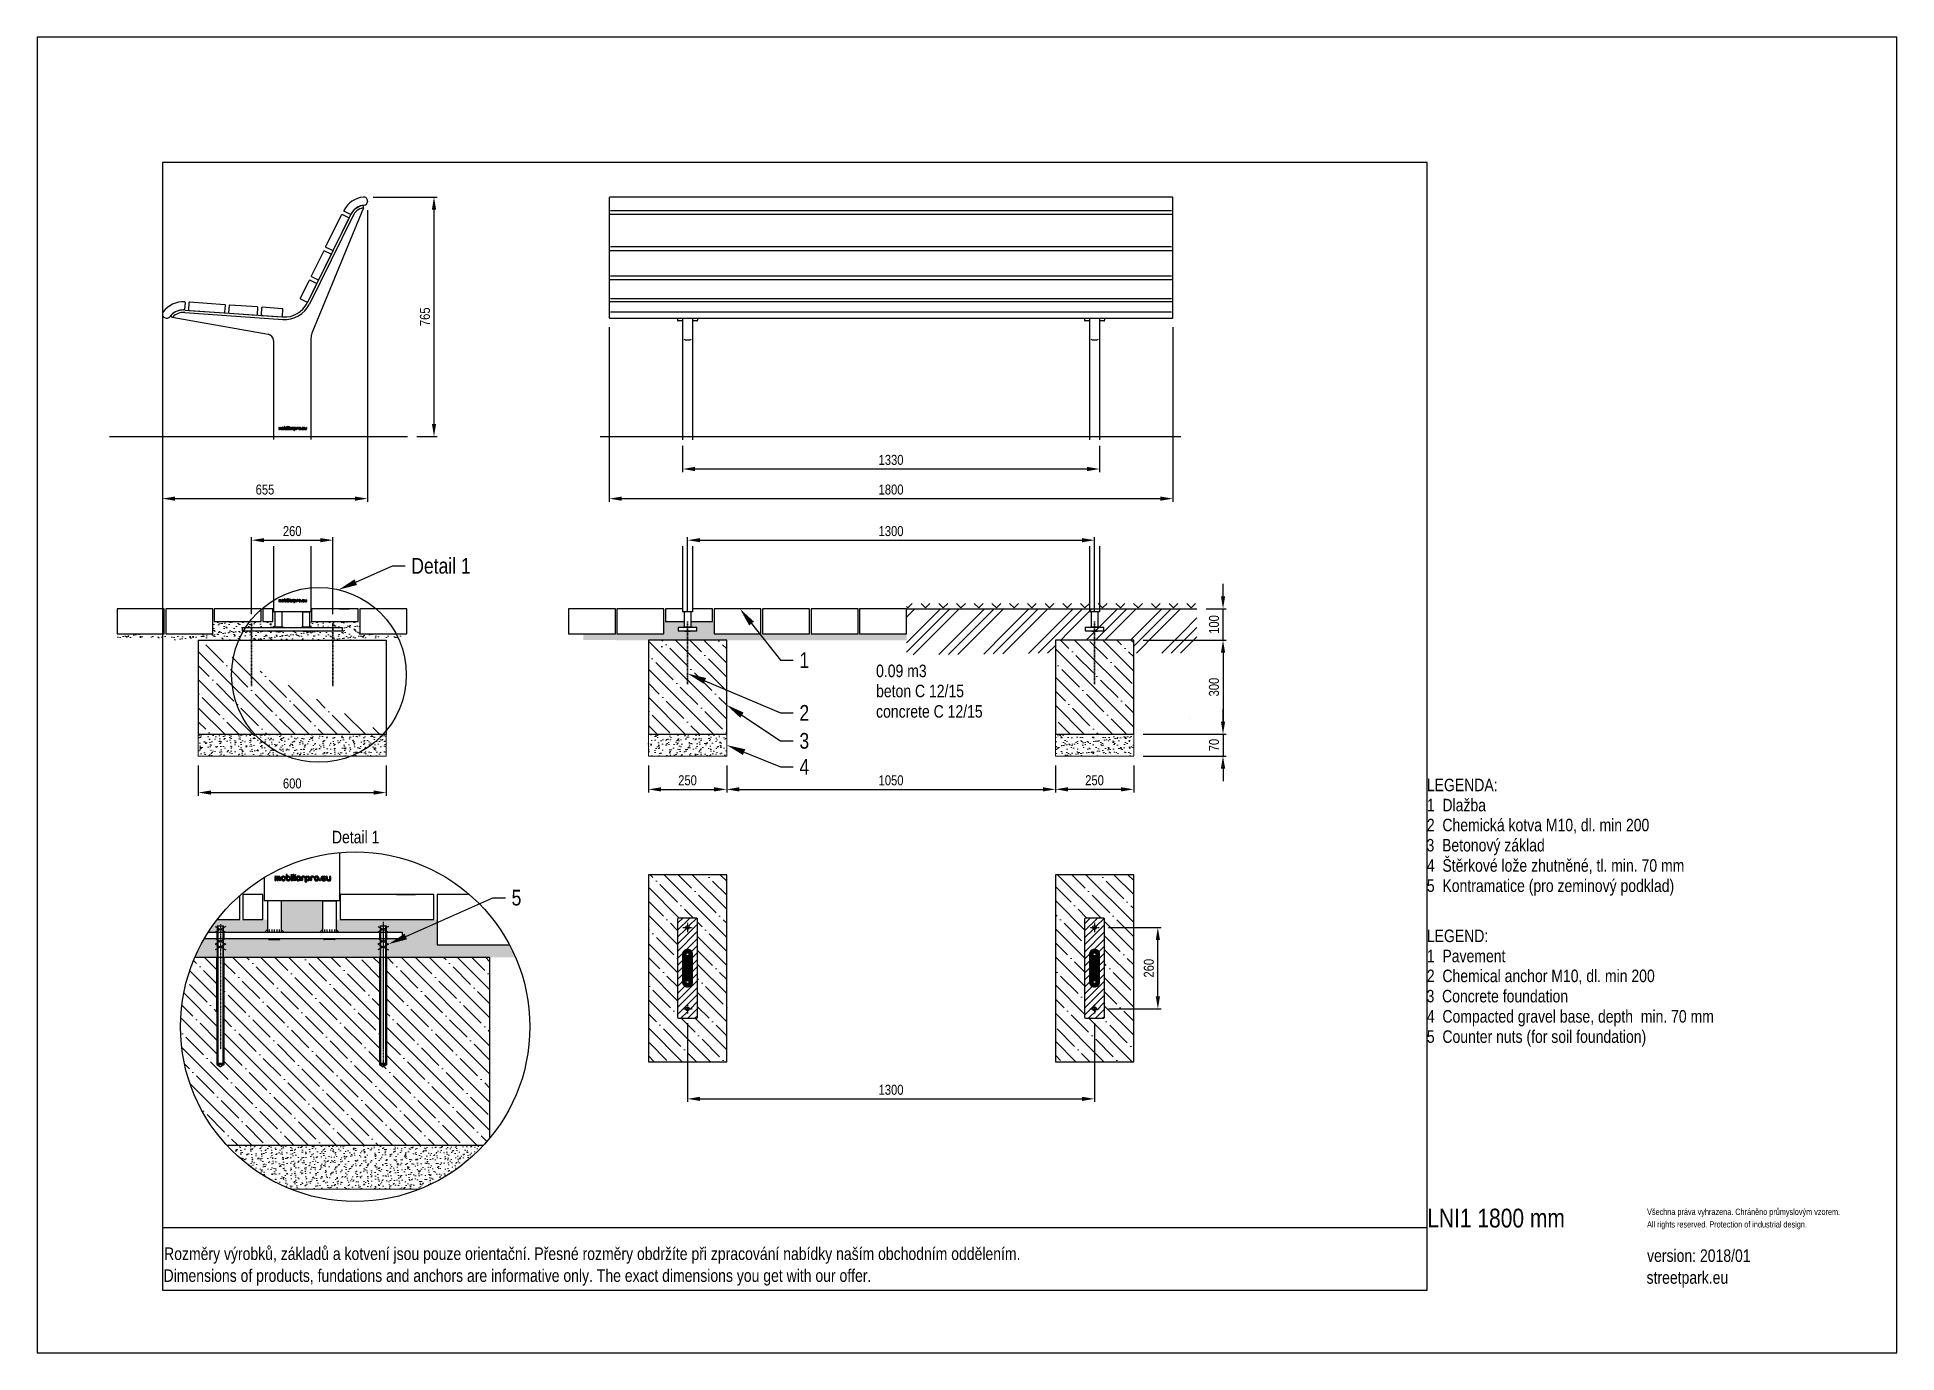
# Model space of a CAD drawing. Header units: millimetres. Extents: x 5064 to 11004, y 3085 to 7285.
import ezdxf
from ezdxf import colors
from ezdxf.entities.mleader import LeaderData, LeaderLine
from ezdxf.lldxf.tags import DXFTag
from ezdxf.math import Vec2, Vec3

# ---------------------------------------------------------------- set-up
doc = ezdxf.new("R2010")
doc.units = ezdxf.units.MM
doc.header["$LTSCALE"] = 0.3
doc.linetypes.add('DashDot', pattern=[15, 9, -3, 0, -3])
doc.linetypes.add('PHANTOM2', pattern=[1.25, 0.625, -0.125, 0.125, -0.125, 0.125, -0.125])
doc.layers.add('Nekreslit', color=6, linetype='Continuous', plot=False)
doc.layers.add('SRAFY', color=251, linetype='Continuous', lineweight=13)
doc.styles.add('SEACAD_Arial', font='arial.ttf', dxfattribs={"width": 0.8})
tags = doc.linetypes.add('HIDDEN2', pattern=[4.7625, 3.175, -1.5875]).pattern_tags.tags
tags[6:7] = [DXFTag(74, 4), DXFTag(75, 0), DXFTag(340, '0'), DXFTag(46, 0.0), DXFTag(50, 0.0), DXFTag(44, 0.0), DXFTag(45, 0.0)]
tags[4:5] = [DXFTag(74, 4), DXFTag(75, 0), DXFTag(340, '0'), DXFTag(46, 0.0), DXFTag(50, 0.0), DXFTag(44, 0.0), DXFTag(45, 0.0)]
doc.dimstyles.new('ISO-25', dxfattribs={"dimtxt": 1.6, "dimasz": 2, "dimexe": 0.5, "dimexo": 1.5, "dimtad": 1, "dimdec": 0, "dimtxsty": 'SEACAD_Arial', "dimcen": 2, "dimadec": 0, "dimazin": 0, "dimtfac": 1, "dimtdec": 0, "dimtmove": 0, "dimatfit": 3, "dimfxl": 1, "dimarcsym": 0})

msp = doc.modelspace()

# ---------------------------------------------------------------- texts
at = {"style": 'SEACAD_Arial', "width": 0.8}
for s, height, p in [('0.09 m3', 40, (7744, 5242.3)), ('beton C 12/15', 40, (7744, 5178.1)), ('concrete C 12/15', 40, (7744, 5112.9)), ('LEGENDA:', 40, (9503.3, 4878.1)), ('1  Dlažba', 40, (9503.3, 4813.8)), ('2  Chemická kotva M10, dl. min 200', 40, (9503.3, 4750.3)), ('3  Betonový základ', 40, (9502.2, 4685.8)), ('4  Štěrkové lože zhutněné, tl. min. 70 mm', 40, (9503.3, 4621.1)), ('5  Kontramatice (pro zeminový podklad)', 40, (9503.3, 4556.5)), ('LEGEND:', 40, (9503.3, 4396.4)), ('1  Pavement', 40, (9503.3, 4332.1)), ('2  Chemical anchor M10, dl. min 200', 40, (9503.3, 4268.6)), ('3  Concrete foundation', 40, (9502.2, 4204)), ('4  Compacted gravel base, depth  min. 70 mm', 40, (9503.3, 4139.3)), ('5  Counter nuts (for soil foundation)', 40, (9503.3, 4074.7)), ('LNI1 1800 mm ', 60, (9504.4, 3485.3)), ('Všechna práva vyhrazena. Chráněno průmyslovým vzorem.', 20, (10206.7, 3525.3)), ('All rights reserved. Protection of industrial design.', 20, (10206.7, 3485.3)), ('Rozměry výrobků, základů a kotvení jsou pouze orientační. Přesné rozměry obdržíte při zpracování nabídky naším obchodním oddělením.', 39.9982, (5469.8, 3381.6)), ('version: 2018/01', 40, (10206.7, 3375.5)), ('Dimensions of products, fundations and anchors are informative only. The exact dimensions you get with our offer.', 39.9982, (5468.2, 3311.7)), ('streetpark.eu', 40, (10205.1, 3305.6))]:
    msp.add_text(s, height=height, dxfattribs=at).set_placement(p)
at = {"insert": (6005.9, 4751.7), "char_height": 40, "attachment_point": 1, "style": 'SEACAD_Arial'}
msp.add_mtext_dynamic_manual_height_columns('Detail 1', width=226.121, gutter_width=200, heights=[0], dxfattribs=at)

# ---------------------------------------------------------------- blocks, each defined once
blk = doc.blocks.new('*D135')
at = {"color": 0, "lineweight": -2, "transparency": 16777216}
for p, q in [((8596.8, 5360.4), (8862.2, 5360.4)), ((8852.2, 5320.4), (8852.2, 5100.5)), ((8596.8, 5060.5), (8862.2, 5060.5))]:
    blk.add_line(p, q, dxfattribs=at)
at = {"color": 0, "transparency": 16777216}
for points in [[(8845.5, 5320.4), (8858.9, 5320.4), (8852.2, 5360.4)], [(8845.5, 5100.5), (8858.9, 5100.5), (8852.2, 5060.5)]]:
    blk.add_solid(points, dxfattribs=at)
at = {"layer": 'Defpoints', "color": 0, "transparency": 16777216}
for p in [(8566.8, 5360.4), (8566.8, 5060.5), (8852.2, 5060.5)]:
    blk.add_point(p, dxfattribs=at)
at = {"color": 0, "transparency": 16777216, "insert": (8823.3, 5210.5), "char_height": 32, "attachment_point": 5, "rotation": 90, "style": 'SEACAD_Arial'}
blk.add_mtext('300', dxfattribs=at)
blk = doc.blocks.new('*D136')
at = {"color": 0, "lineweight": -2, "transparency": 16777216}
for p, q in [((8852.2, 5100.5), (8852.2, 5140.5)), ((8596.8, 5060.5), (8862.2, 5060.5)), ((8852.2, 5060.5), (8852.2, 4990.5)), ((8596.8, 4990.5), (8862.2, 4990.5)), ((8852.2, 4950.5), (8852.2, 4910.5))]:
    blk.add_line(p, q, dxfattribs=at)
at = {"color": 0, "transparency": 16777216}
for points in [[(8845.5, 5100.5), (8858.9, 5100.5), (8852.2, 5060.5)], [(8845.5, 4950.5), (8858.9, 4950.5), (8852.2, 4990.5)]]:
    blk.add_solid(points, dxfattribs=at)
at = {"layer": 'Defpoints', "color": 0, "transparency": 16777216}
for p in [(8566.8, 5060.5), (8566.8, 4990.5), (8852.2, 4990.5)]:
    blk.add_point(p, dxfattribs=at)
at = {"color": 0, "transparency": 16777216, "insert": (8823.4, 5025.5), "char_height": 32, "attachment_point": 5, "rotation": 90, "style": 'SEACAD_Arial'}
blk.add_mtext('70', dxfattribs=at)
blk = doc.blocks.new('*D137')
at = {"color": 0, "lineweight": -2, "transparency": 16777216}
for p, q in [((7016.8, 4960.3), (7016.8, 4874)), ((7266.8, 4960.3), (7266.8, 4874)), ((7056.8, 4884), (7226.8, 4884))]:
    blk.add_line(p, q, dxfattribs=at)
at = {"color": 0, "transparency": 16777216}
for points in [[(7056.8, 4890.7), (7056.8, 4877.3), (7016.8, 4884)], [(7226.8, 4890.7), (7226.8, 4877.3), (7266.8, 4884)]]:
    blk.add_solid(points, dxfattribs=at)
at = {"layer": 'Defpoints', "color": 0, "transparency": 16777216}
for p in [(7016.8, 4990.3), (7266.8, 4990.3), (7266.8, 4884)]:
    blk.add_point(p, dxfattribs=at)
at = {"color": 0, "transparency": 16777216, "insert": (7141.8, 4912.8), "char_height": 32, "attachment_point": 5, "style": 'SEACAD_Arial'}
blk.add_mtext('250', dxfattribs=at)
blk = doc.blocks.new('*D138')
at = {"color": 0, "lineweight": -2, "transparency": 16777216}
for p, q in [((8316.8, 4960.4), (8316.8, 4874.2)), ((8566.8, 4960.4), (8566.8, 4874.2)), ((8356.8, 4884.2), (8526.8, 4884.2))]:
    blk.add_line(p, q, dxfattribs=at)
at = {"color": 0, "transparency": 16777216}
for points in [[(8356.8, 4890.8), (8356.8, 4877.5), (8316.8, 4884.2)], [(8526.8, 4890.8), (8526.8, 4877.5), (8566.8, 4884.2)]]:
    blk.add_solid(points, dxfattribs=at)
at = {"layer": 'Defpoints', "color": 0, "transparency": 16777216}
for p in [(8316.8, 4990.4), (8566.8, 4990.4), (8566.8, 4884.2)]:
    blk.add_point(p, dxfattribs=at)
at = {"color": 0, "transparency": 16777216, "insert": (8441.8, 4913), "char_height": 32, "attachment_point": 5, "style": 'SEACAD_Arial'}
blk.add_mtext('250', dxfattribs=at)
blk = doc.blocks.new('*D139')
at = {"color": 0, "lineweight": -2, "transparency": 16777216}
for p, q in [((7266.8, 4960.3), (7266.8, 4874)), ((8316.8, 4960.4), (8316.8, 4874)), ((7306.8, 4884), (8276.8, 4884))]:
    blk.add_line(p, q, dxfattribs=at)
at = {"color": 0, "transparency": 16777216}
for points in [[(7306.8, 4890.7), (7306.8, 4877.3), (7266.8, 4884)], [(8276.8, 4890.7), (8276.8, 4877.3), (8316.8, 4884)]]:
    blk.add_solid(points, dxfattribs=at)
at = {"layer": 'Defpoints', "color": 0, "transparency": 16777216}
for p in [(7266.8, 4990.3), (8316.8, 4990.4), (8316.8, 4884)]:
    blk.add_point(p, dxfattribs=at)
at = {"color": 0, "transparency": 16777216, "insert": (7791.8, 4912.8), "char_height": 32, "attachment_point": 5, "style": 'SEACAD_Arial'}
blk.add_mtext('1050', dxfattribs=at)
blk = doc.blocks.new('*D133')
at = {"color": 0, "lineweight": -2, "transparency": 16777216}
for p, q in [((8852.2, 5500.4), (8852.2, 5540.4)), ((8798.8, 5460.4), (8862.2, 5460.4)), ((8852.2, 5360.4), (8852.2, 5460.4)), ((8596.8, 5360.4), (8862.2, 5360.4)), ((8852.2, 5320.4), (8852.2, 5280.4))]:
    blk.add_line(p, q, dxfattribs=at)
at = {"color": 0, "transparency": 16777216}
for points in [[(8845.5, 5500.4), (8858.9, 5500.4), (8852.2, 5460.4)], [(8845.5, 5320.4), (8858.9, 5320.4), (8852.2, 5360.4)]]:
    blk.add_solid(points, dxfattribs=at)
at = {"layer": 'Defpoints', "color": 0, "transparency": 16777216}
for p in [(8768.8, 5460.4), (8852.2, 5460.4), (8566.8, 5360.4)]:
    blk.add_point(p, dxfattribs=at)
at = {"color": 0, "transparency": 16777216, "insert": (8823.4, 5410.4), "char_height": 32, "attachment_point": 5, "rotation": 90, "style": 'SEACAD_Arial'}
blk.add_mtext('100', dxfattribs=at)
blk = doc.blocks.new('*D140')
at = {"color": 0, "lineweight": -2, "transparency": 16777216}
for p, q in [((5579.1, 4960.1), (5579.1, 4863.8)), ((6179.1, 4960.1), (6179.1, 4863.8)), ((5619.1, 4873.8), (6139.1, 4873.8))]:
    blk.add_line(p, q, dxfattribs=at)
at = {"color": 0, "transparency": 16777216}
for points in [[(5619.1, 4880.5), (5619.1, 4867.1), (5579.1, 4873.8)], [(6139.1, 4880.5), (6139.1, 4867.1), (6179.1, 4873.8)]]:
    blk.add_solid(points, dxfattribs=at)
at = {"layer": 'Defpoints', "color": 0, "transparency": 16777216}
for p in [(5579.1, 4990.1), (6179.1, 4990.1), (6179.1, 4873.8)]:
    blk.add_point(p, dxfattribs=at)
at = {"color": 0, "transparency": 16777216, "insert": (5879.1, 4902.7), "char_height": 32, "attachment_point": 5, "style": 'SEACAD_Arial'}
blk.add_mtext('600', dxfattribs=at)
blk = doc.blocks.new('logo MOBILIARPRO.EU')
for p, q in [((0, 7.1), (0, 1.1)), ((1, 8.1), (7, 8.1)), ((1, 0.1), (1, 0.1)), ((2, 6.1), (4, 6.1)), ((2, 6.1), (2, 1.1)), ((4, 6.1), (4, 1.1)), ((5, 0.1), (5, 0.1)), ((6, 6.1), (6, 1.1)), ((6, 6.1), (7, 6.1)), ((8, 5.1), (8, 1.1)), ((9, 0.1), (9, 0.1)), ((10, 5.1), (10, 1.1)), ((11, 5.1), (11, 3.1)), ((13, 5.1), (13, 3.1)), ((16, 8.1), (14, 8.1)), ((16, 6.1), (14, 6.1)), ((14, 2.1), (16, 2.1)), ((14, 0.1), (16, 0.1)), ((17, 5.1), (17, 3.1)), ((19, 5.1), (19, 3.1)), ((20, 10.1), (20, 3.1)), ((21, 11.1), (21, 11.1)), ((22, 10.1), (22, 3.1)), ((23, 7.1), (23, 7.1)), ((23, 2.1), (25, 2.1)), ((23, 0.1), (25, 0.1)), ((25, 8.1), (24, 8.1)), ((25, 6.1), (24, 6.1)), ((26, 5.1), (26, 3.1)), ((28, 5.1), (28, 3.1)), ((29, 7.1), (29, 1.1)), ((30, 8.1), (30, 8.1)), ((30, 0.1), (30, 0.1)), ((31, 7.1), (31, 1.1)), ((32, 10.1), (32, 1.1)), ((33, 11.1), (33, 11.1)), ((33, 0.1), (33, 0.1)), ((34, 10.1), (34, 1.1)), ((34, 5.1), (34, 3.1)), ((35, 7.1), (35, 1.1)), ((36, 8.1), (36, 8.1)), ((36, 0.1), (36, 0.1)), ((37, 7.1), (37, 1.1)), ((38, 5.1), (38, 3.1)), ((40, 5.1), (40, 3.1)), ((43, 8.1), (41, 8.1)), ((43, 6.1), (41, 6.1)), ((41, 2.1), (42, 2.1)), ((41, 0.1), (42, 0.1)), ((43, 1.1), (43, 1.1)), ((44, 5.1), (44, 1.1)), ((45, 0.1), (45, 0.1)), ((46, 5.1), (46, 1.1)), ((47, 5.1), (47, 1.1)), ((48, 0.1), (48, 0.1)), ((49, 5.1), (49, 1.1)), ((52.1, 8.1), (50, 8.1)), ((52.1, 6.1), (50, 6.1)), ((53.1, 7.1), (53.1, 7.1)), ((54, -1.9), (54, 5.1)), ((56, -1.9), (56, 5.1)), ((57, 8.1), (59, 8.1)), ((57, 6.1), (59, 6.1)), ((57, 1.1), (57, 1.1)), ((59, 2.1), (58, 2.1)), ((59, 0.1), (58, 0.1)), ((60, 3.1), (60, 5.1)), ((62, 3.1), (62, 5.1)), ((63, 5.1), (63, 1.1)), ((64, 0.1), (64, 0.1)), ((65, 5.1), (65, 1.1)), ((68.2, 8.1), (66, 8.1)), ((68.1, 6.1), (66, 6.1)), ((70, 5.1), (70, 3.1)), ((72, 5.1), (72, 3.1)), ((75, 8.1), (73, 8.1)), ((75, 6.1), (73, 6.1)), ((73, 2.1), (75, 2.1)), ((73, 0.1), (75, 0.1)), ((76, 5.1), (76, 3.1)), ((78, 5.1), (78, 3.1)), ((82, 5.1), (82, 3.1)), ((82, 3.1), (82, 5.1)), ((84, 5.1), (84, 3.1)), ((84, 3.1), (84, 5.1)), ((85, 8.1), (87.5, 8.1)), ((85, 6.1), (87.5, 6.1)), ((85, 4.1), (85, 4.1)), ((85, 2.1), (89, 2.1)), ((85, 0.1), (89, 0.1)), ((87.5, 5.1), (86, 5.1)), ((87.5, 3.1), (86, 3.1)), ((90, 1.1), (90, 1.1)), ((91, 7.1), (91, 3.1)), ((92, 8.1), (92, 8.1)), ((93, 7.1), (93, 3.1)), ((94, 2.1), (97, 2.1)), ((94, 0.1), (98, 0.1)), ((97, 7.1), (97, 2.1)), ((98, 8.1), (98, 8.1)), ((99, 7.1), (99, 1.1)), ((55, -2.9), (55, -2.9))]:
    blk.add_line(p, q)
blk.add_lwpolyline([(80, 0.1), (80, 0.1, 0.414214), (81, 1.1), (81, 1.1, 0.414214), (80, 2.1), (80, 2.1, 0.414214), (79, 1.1), (79, 1.1, 0.414214)], format="xyb", close=True)
for centre in [(30, 10.1), (36, 10.1)]:
    blk.add_circle(centre, 1)
for centre, radius, start, end in [((1, 7.1), 1, 90, 180), ((1, 1.1), 1, 180, 270), ((1, 1.1), 1, 270, 0), ((5, 1.1), 1, 180, 270), ((5, 1.1), 1, 270, 0), ((7, 5.1), 3, 0, 90), ((7, 5.1), 1, 0, 90), ((9, 1.1), 1, 180, 270), ((9, 1.1), 1, 270, 0), ((14, 5.1), 3, 90, 180), ((14, 3.1), 3, 180, 270), ((14, 5.1), 1, 90, 180), ((14, 3.1), 1, 180, 270), ((16, 5.1), 3, 0, 90), ((16, 5.1), 1, 0, 90), ((16, 3.1), 3, 270, 0), ((16, 3.1), 1, 270, 0), ((21, 10.1), 1, 90, 180), ((23, 3.1), 3, 180, 270), ((21, 10.1), 1, 0, 90), ((23, 3.1), 1, 180, 270), ((24, 7.1), 1, 90, 180), ((24, 7.1), 1, 180, 270), ((25, 5.1), 3, 0, 90), ((25, 5.1), 1, 0, 90), ((25, 3.1), 3, 270, 0), ((25, 3.1), 1, 270, 0), ((30, 7.1), 1, 90, 180), ((30, 1.1), 1, 180, 270), ((30, 7.1), 1, 0, 90), ((30, 1.1), 1, 270, 0), ((33, 10.1), 1, 90, 180), ((33, 1.1), 1, 180, 270), ((33, 10.1), 1, 0, 90), ((33, 1.1), 1, 270, 0), ((36, 7.1), 1, 90, 180), ((36, 1.1), 1, 180, 270), ((36, 7.1), 1, 0, 90), ((36, 1.1), 1, 270, 0), ((41, 5.1), 3, 90, 180), ((41, 3.1), 3, 180, 270), ((41, 5.1), 1, 90, 180), ((41, 3.1), 1, 180, 270), ((42, 1.1), 1, 0, 90), ((42, 1.1), 1, 270, 0), ((43, 5.1), 3, 0, 90), ((43, 5.1), 1, 0, 90), ((45, 1.1), 1, 180, 270), ((45, 1.1), 1, 270, 0), ((50, 5.1), 3, 90, 180), ((48, 1.1), 1, 180, 270), ((48, 1.1), 1, 270, 0), ((50, 5.1), 1, 90, 180), ((52.1, 7.1), 1, 0, 90), ((52.1, 7.1), 1, 270, 0), ((57, 5.1), 3, 90, 180), ((57, 5.1), 1, 90, 180), ((58, 1.1), 1, 90, 180), ((58, 1.1), 1, 180, 270), ((59, 5.1), 3, 0, 90), ((59, 5.1), 1, 0, 90), ((59, 3.1), 3, 270, 0), ((59, 3.1), 1, 270, 0), ((66, 5.1), 3, 90, 180), ((64, 1.1), 1, 180, 270), ((64, 1.1), 1, 270, 0), ((66, 5.1), 1, 90, 180), ((68.1, 7.1), 1, 0, 90), ((68.1, 7.1), 1, 270, 0), ((73, 5.1), 3, 90, 180), ((73, 3.1), 3, 180, 270), ((73, 5.1), 1, 90, 180), ((73, 3.1), 1, 180, 270), ((75, 5.1), 3, 0, 90), ((75, 5.1), 1, 0, 90), ((75, 3.1), 3, 270, 0), ((75, 3.1), 1, 270, 0), ((85, 5.1), 3, 90, 180), ((85, 3.1), 3, 180, 270), ((85, 5.1), 1, 90, 180), ((85, 3.1), 1, 180, 270), ((86, 4.1), 1, 90, 180), ((86, 4.1), 1, 180, 270), ((87.5, 5.6), 2.5, 270, 90), ((87.5, 5.6), 0.5, 270, 90), ((89, 1.1), 1, 0, 90), ((89, 1.1), 1, 270, 0), ((92, 7.1), 1, 90, 180), ((94, 3.1), 3, 180, 270), ((92, 7.1), 1, 0, 90), ((94, 3.1), 1, 180, 270), ((98, 7.1), 1, 90, 180), ((98, 7.1), 1, 0, 90), ((98, 1.1), 1, 270, 0), ((55, -1.9), 1, 180, 270), ((55, -1.9), 1, 270, 0)]:
    blk.add_arc(centre, radius, start, end)
blk = doc.blocks.new('*D143')
at = {"color": 0, "lineweight": -2, "transparency": 16777216}
for p, q in [((6119.6, 6733.1), (6119.6, 5802.1)), ((5464.4, 6371.2), (5464.4, 5802.1)), ((5504.4, 5812.1), (6079.6, 5812.1))]:
    blk.add_line(p, q, dxfattribs=at)
at = {"color": 0, "transparency": 16777216}
for points in [[(5504.4, 5818.8), (5504.4, 5805.5), (5464.4, 5812.1)], [(6079.6, 5818.8), (6079.6, 5805.5), (6119.6, 5812.1)]]:
    blk.add_solid(points, dxfattribs=at)
at = {"layer": 'Defpoints', "color": 0, "transparency": 16777216}
for p in [(6119.6, 6763.1), (5464.4, 6401.2), (6119.6, 5812.1)]:
    blk.add_point(p, dxfattribs=at)
at = {"color": 0, "transparency": 16777216, "insert": (5792, 5841), "char_height": 32, "attachment_point": 5, "style": 'SEACAD_Arial'}
blk.add_mtext('655', dxfattribs=at)
blk = doc.blocks.new('*D144')
at = {"color": 0, "lineweight": -2, "transparency": 16777216}
for p, q in [((6137.6, 6775.1), (6341.9, 6775.1)), ((6331.9, 6050.4), (6331.9, 6735.1)), ((6277.4, 6010.4), (6341.9, 6010.4))]:
    blk.add_line(p, q, dxfattribs=at)
at = {"color": 0, "transparency": 16777216}
for points in [[(6325.3, 6735.1), (6338.6, 6735.1), (6331.9, 6775.1)], [(6325.3, 6050.4), (6338.6, 6050.4), (6331.9, 6010.4)]]:
    blk.add_solid(points, dxfattribs=at)
at = {"layer": 'Defpoints', "color": 0, "transparency": 16777216}
for p in [(6107.6, 6775.1), (6331.9, 6775.1), (6247.4, 6010.4)]:
    blk.add_point(p, dxfattribs=at)
at = {"color": 0, "transparency": 16777216, "insert": (6303.1, 6392.8), "char_height": 32, "attachment_point": 5, "rotation": 90, "style": 'SEACAD_Arial'}
blk.add_mtext('765', dxfattribs=at)
blk = doc.blocks.new('*D145')
at = {"color": 0, "lineweight": -2, "transparency": 16777216}
for p, q in [((5749, 5443.4), (5749, 5689.6)), ((5789, 5679.6), (5969, 5679.6)), ((6009, 5443.4), (6009, 5689.6))]:
    blk.add_line(p, q, dxfattribs=at)
at = {"color": 0, "transparency": 16777216}
for points in [[(5789, 5686.2), (5789, 5672.9), (5749, 5679.6)], [(5969, 5686.2), (5969, 5672.9), (6009, 5679.6)]]:
    blk.add_solid(points, dxfattribs=at)
at = {"layer": 'Defpoints', "color": 0, "transparency": 16777216}
for p in [(6009, 5679.6), (5749, 5413.4), (6009, 5413.4)]:
    blk.add_point(p, dxfattribs=at)
at = {"color": 0, "transparency": 16777216, "insert": (5879, 5708.4), "char_height": 32, "attachment_point": 5, "style": 'SEACAD_Arial'}
blk.add_mtext('260', dxfattribs=at)
blk = doc.blocks.new('*D146')
at = {"color": 0, "lineweight": -2, "transparency": 16777216}
for p, q in [((6891.8, 6359.9), (6891.8, 5802.1)), ((8691.8, 6359.9), (8691.8, 5802.1)), ((6931.8, 5812.1), (8651.8, 5812.1))]:
    blk.add_line(p, q, dxfattribs=at)
at = {"color": 0, "transparency": 16777216}
for points in [[(6931.8, 5818.8), (6931.8, 5805.5), (6891.8, 5812.1)], [(8651.8, 5818.8), (8651.8, 5805.5), (8691.8, 5812.1)]]:
    blk.add_solid(points, dxfattribs=at)
at = {"layer": 'Defpoints', "color": 0, "transparency": 16777216}
for p in [(6891.8, 6389.9), (8691.8, 6389.9), (8691.8, 5812.1)]:
    blk.add_point(p, dxfattribs=at)
at = {"color": 0, "transparency": 16777216, "insert": (7791.8, 5841), "char_height": 32, "attachment_point": 5, "style": 'SEACAD_Arial'}
blk.add_mtext('1800', dxfattribs=at)
blk = doc.blocks.new('*D147')
at = {"color": 0, "lineweight": -2, "transparency": 16777216}
for p, q in [((7125.8, 5980.4), (7125.8, 5896.8)), ((8457.8, 5980.4), (8457.8, 5896.8)), ((7165.8, 5906.8), (8417.8, 5906.8))]:
    blk.add_line(p, q, dxfattribs=at)
at = {"color": 0, "transparency": 16777216}
for points in [[(7165.8, 5913.5), (7165.8, 5900.1), (7125.8, 5906.8)], [(8417.8, 5913.5), (8417.8, 5900.1), (8457.8, 5906.8)]]:
    blk.add_solid(points, dxfattribs=at)
at = {"layer": 'Defpoints', "color": 0, "transparency": 16777216}
for p in [(7125.8, 6010.4), (8457.8, 6010.4), (8457.8, 5906.8)]:
    blk.add_point(p, dxfattribs=at)
at = {"color": 0, "transparency": 16777216, "insert": (7791.8, 5935.7), "char_height": 32, "attachment_point": 5, "style": 'SEACAD_Arial'}
blk.add_mtext('1330', dxfattribs=at)
blk = doc.blocks.new('*D151')
at = {"color": 0, "lineweight": -2, "transparency": 16777216}
for p, q in [((7141.8, 4138.1), (7141.8, 3886)), ((8441.8, 4138.1), (8441.8, 3886)), ((7181.8, 3896), (8401.8, 3896))]:
    blk.add_line(p, q, dxfattribs=at)
at = {"color": 0, "transparency": 16777216}
for points in [[(7181.8, 3902.6), (7181.8, 3889.3), (7141.8, 3896)], [(8401.8, 3902.6), (8401.8, 3889.3), (8441.8, 3896)]]:
    blk.add_solid(points, dxfattribs=at)
at = {"layer": 'Defpoints', "color": 0, "transparency": 16777216}
for p in [(7141.8, 4168.1), (8441.8, 4168.1), (8441.8, 3896)]:
    blk.add_point(p, dxfattribs=at)
at = {"color": 0, "transparency": 16777216, "insert": (7791.8, 3924.8), "char_height": 32, "attachment_point": 5, "style": 'SEACAD_Arial'}
blk.add_mtext('1300', dxfattribs=at)
blk = doc.blocks.new('*D152')
at = {"color": 0, "lineweight": -2, "transparency": 16777216}
for p, q in [((8486.8, 4443.1), (8654.1, 4443.1)), ((8644.1, 4223.1), (8644.1, 4403.1)), ((8486.8, 4183.1), (8654.1, 4183.1))]:
    blk.add_line(p, q, dxfattribs=at)
at = {"color": 0, "transparency": 16777216}
for points in [[(8637.5, 4403.1), (8650.8, 4403.1), (8644.1, 4443.1)], [(8637.5, 4223.1), (8650.8, 4223.1), (8644.1, 4183.1)]]:
    blk.add_solid(points, dxfattribs=at)
at = {"layer": 'Defpoints', "color": 0, "transparency": 16777216}
for p in [(8456.8, 4443.1), (8644.1, 4443.1), (8456.8, 4183.1)]:
    blk.add_point(p, dxfattribs=at)
at = {"color": 0, "transparency": 16777216, "insert": (8615.3, 4313.1), "char_height": 32, "attachment_point": 5, "rotation": 90, "style": 'SEACAD_Arial'}
blk.add_mtext('260', dxfattribs=at)
blk = doc.blocks.new('*D154')
at = {"color": 0, "lineweight": -2, "transparency": 16777216}
for p, q in [((7141.8, 5450.4), (7141.8, 5689.6)), ((7181.8, 5679.6), (8401.8, 5679.6)), ((8441.8, 5450.4), (8441.8, 5689.6))]:
    blk.add_line(p, q, dxfattribs=at)
at = {"color": 0, "transparency": 16777216}
for points in [[(7181.8, 5686.2), (7181.8, 5672.9), (7141.8, 5679.6)], [(8401.8, 5686.2), (8401.8, 5672.9), (8441.8, 5679.6)]]:
    blk.add_solid(points, dxfattribs=at)
at = {"layer": 'Defpoints', "color": 0, "transparency": 16777216}
for p in [(8441.8, 5679.6), (7141.8, 5420.4), (8441.8, 5420.4)]:
    blk.add_point(p, dxfattribs=at)
at = {"color": 0, "transparency": 16777216, "insert": (7791.8, 5708.4), "char_height": 32, "attachment_point": 5, "style": 'SEACAD_Arial'}
blk.add_mtext('1300', dxfattribs=at)

# ---------------------------------------------------------------- dimensions: what is measured, and where the dimension line sits
for base, p1, p2, picture, middle in [((6331.9, 6775.1), (6247.4, 6010.4), (6107.6, 6775.1), '*D144', (6303.1, 6392.8)), ((8852.2, 5460.4), (8566.8, 5360.4), (8768.8, 5460.4), '*D133', (8823.4, 5410.4)), ((8644.1, 4443.1), (8456.8, 4183.1), (8456.8, 4443.1), '*D152', (8615.3, 4313.1))]:
    dim = msp.add_linear_dim(base=base, p1=p1, p2=p2, angle=90, dimstyle='ISO-25')
    dim.commit()
    dim.dimension.update_dxf_attribs({"geometry": picture, "text_midpoint": middle})
for base, p1, p2, picture, middle in [((6119.6, 5812.1), (5464.4, 6401.2), (6119.6, 6763.1), '*D143', (5792, 5841)), ((8691.8, 5812.1), (6891.8, 6389.9), (8691.8, 6389.9), '*D146', (7791.8, 5841)), ((6009, 5679.6), (5749, 5413.4), (6009, 5413.4), '*D145', (5879, 5708.4)), ((8441.8, 5679.6), (7141.8, 5420.4), (8441.8, 5420.4), '*D154', (7791.8, 5708.4)), ((6179.1, 4873.8), (5579.1, 4990.1), (6179.1, 4990.1), '*D140', (5879.1, 4902.7)), ((8441.8, 3896), (7141.8, 4168.1), (8441.8, 4168.1), '*D151', (7791.8, 3924.8))]:
    dim = msp.add_linear_dim(base=base, p1=p1, p2=p2, dimstyle='ISO-25')
    dim.commit()
    dim.dimension.update_dxf_attribs({"geometry": picture, "text_midpoint": middle})
for base, p1, p2, override, picture, middle in [((8457.8, 5906.8), (7125.8, 6010.4), (8457.8, 6010.4), {"dimrnd": 10}, '*D147', (7791.8, 5935.7)), ((7266.8, 4884), (7016.8, 4990.3), (7266.8, 4990.3), {"dimscale": 0, "dimtix": 0, "dimtofl": 1, "dimtmove": 0, "dimatfit": 3}, '*D137', (7141.8, 4912.8)), ((8316.8, 4884), (7266.8, 4990.3), (8316.8, 4990.4), {"dimscale": 0, "dimrnd": 10, "dimtix": 0, "dimtofl": 1, "dimtmove": 0, "dimatfit": 3}, '*D139', (7791.8, 4912.8)), ((8566.8, 4884.2), (8316.8, 4990.4), (8566.8, 4990.4), {"dimscale": 0, "dimtix": 0, "dimtofl": 1, "dimtmove": 0, "dimatfit": 3}, '*D138', (8441.8, 4913))]:
    dim = msp.add_linear_dim(base=base, p1=p1, p2=p2, dimstyle='ISO-25', override=override)
    dim.commit()
    dim.dimension.update_dxf_attribs({"geometry": picture, "text_midpoint": middle})
for base, p1, p2, override, picture, middle in [((8852.2, 5060.5), (8566.8, 5360.4), (8566.8, 5060.5), {"dimscale": 0}, '*D135', (8823.3, 5210.5)), ((8852.2, 4990.5), (8566.8, 5060.5), (8566.8, 4990.5), {"dimscale": 0, "dimtmove": 1}, '*D136', (8823.4, 5025.5))]:
    dim = msp.add_linear_dim(base=base, p1=p1, p2=p2, angle=90, dimstyle='ISO-25', override=override)
    dim.commit()
    dim.dimension.update_dxf_attribs({"geometry": picture, "text_midpoint": middle})

# ---------------------------------------------------------------- hatches: boundary and pattern name
h = msp.add_hatch()
h.set_pattern_fill('AR-SAND', color=256, scale=10, angle=90)
h.set_pattern_definition([(127.5, (273.35, -200), (-489.413, -16), [0, -386.08, 0, -431.8, 0, -412.75]), (97.5, (273.35, -200), (-716.825, 449.523), [0, -208.28, 0, -347.98, 0, -133.35]), (57.5, (273.35, -512.4), (-1.437, 790.992), [0, -127, 0, -457.2, 0, -596.9]), (47.5, (273.35, -512.4), (-222.93, 763.556), [0, -63.5, 0, -299.72, 0, -342.9])])
h.paths.add_polyline_path([(7016.8, 5060.3), (7266.8, 5060.3), (7266.8, 5360.3), (7016.8, 5360.6)])
edge = h.paths.add_edge_path()
edge.add_line((7016.8, 5060.3), (7016.8, 4990.3))
edge.add_line((7016.8, 4990.3), (7266.8, 4990.3))
edge.add_line((7266.8, 5060.3), (7266.8, 4990.3))
at = {"layer": 'SRAFY'}
h = msp.add_hatch(dxfattribs=at)
h.set_pattern_fill('TERACO', color=256, scale=20)
h.set_pattern_definition([(45, (378.35, 145.79), (-28.28427, 28.28427), [20, -20]), (135, (434.918, 145.79), (-28.28427, -28.28427), [20, -20])])
h.paths.add_polyline_path([(7841.3, 5460.4), (7841.3, 5483.5), (8768.8, 5483.5), (8768.8, 5460.5)])
h = msp.add_hatch(dxfattribs=at)
h.set_pattern_fill('AR-SAND', color=256, scale=0.5)
h.paths.add_polyline_path([(5719, 5400.5), (5820, 5400.5), (5824, 5404.5), (5824, 5420.4), (5625.1, 5420.4), (5625.1, 5380.4), (5464.4, 5380.4), (5464.4, 5360.4), (5579, 5360.4), (5749, 5360.5), (5749, 5390.5), (5719, 5390.5)])
h.paths.add_polyline_path([(5464.4, 5380.4), (5320.1, 5380.4), (5320.1, 5360.4), (5464.4, 5360.4)])
h.paths.add_polyline_path([(5879, 5388.5), (5826, 5388.5), (5826, 5390.5), (5749, 5390.5), (5749, 5360.5), (5879, 5360.5)])
h.paths.add_polyline_path([(6009, 5390.5), (5932, 5390.5), (5932, 5388.5), (5879, 5388.5), (5879, 5360.5), (6009, 5360.5)])
h.paths.add_polyline_path([(6245.1, 5380.4), (6095.1, 5380.4), (6095.1, 5420.4), (6009, 5420.4), (6009, 5400.5), (6039, 5400.5), (6039, 5390.5), (6009, 5390.5), (6009, 5360.5), (6179, 5360.5), (6245.1, 5360.5)])
h.paths.add_polyline_path([(6009, 5413.4), (6009, 5420.4), (5934, 5420.4), (5934, 5404.5), (5938, 5400.5), (6009, 5400.5)])
h = msp.add_hatch(dxfattribs=at)
h.set_pattern_fill('AR-SAND', color=256, scale=0.5)
h.set_pattern_definition([(37.5, (273.35, 0), (-0.800016, 24.47066), [0, -19.304, 0, -21.59, 0, -20.6375]), (7.5, (273.35, 0), (22.47616, 35.84126), [0, -10.414, 0, -17.399, 0, -6.6675]), (327.5, (257.728, 0), (39.54962, 0.07186), [0, -6.35, 0, -22.86, 0, -29.845]), (317.5, (257.73, 0), (38.17782, 11.14647), [0, -3.175, 0, -14.986, 0, -17.145])])
edge = h.paths.add_edge_path()
edge.add_line((7130.8, 5420.4), (7066.3, 5420.4))
edge.add_line((7066.3, 5420.4), (7066.3, 5380.4))
edge.add_line((7066.3, 5380.4), (7141.8, 5380.4))
edge.add_line((7141.8, 5380.4), (7141.8, 5388.4))
edge.add_line((7141.8, 5388.4), (7133.8, 5388.4))
edge.add_arc((7133.8, 5389.4), 1, 180, 270, ccw=False)
edge.add_line((7132.8, 5389.4), (7132.8, 5390.4))
edge.add_line((7132.8, 5390.4), (7111.8, 5390.4))
edge.add_line((7111.8, 5390.4), (7111.8, 5400.4))
edge.add_line((7111.8, 5400.4), (7126.8, 5400.4))
edge.add_line((7126.8, 5400.4), (7130.8, 5404.4))
edge.add_line((7130.8, 5404.4), (7130.8, 5420.4))
edge = h.paths.add_edge_path()
edge.add_line((7226.3, 5420.4), (7152.8, 5420.4))
edge.add_line((7152.8, 5420.4), (7152.8, 5404.4))
edge.add_line((7152.8, 5404.4), (7156.8, 5400.4))
edge.add_line((7156.8, 5400.4), (7171.8, 5400.4))
edge.add_line((7171.8, 5400.4), (7171.8, 5390.4))
edge.add_line((7171.8, 5390.4), (7150.8, 5390.4))
edge.add_line((7150.8, 5390.4), (7150.8, 5389.4))
edge.add_arc((7149.8, 5389.4), 1, -90, 0, ccw=False)
edge.add_line((7149.8, 5388.4), (7141.8, 5388.4))
edge.add_line((7141.8, 5388.4), (7141.8, 5380.4))
edge.add_line((7141.8, 5380.4), (7226.3, 5380.4))
edge.add_line((7226.3, 5380.4), (7226.3, 5420.4))
h.paths.add_polyline_path([(6808.8, 5380.4), (6808.8, 5360.5), (6839.3, 5360.4), (6959.3, 5360.3), (6959.3, 5380.4)])
h.paths.add_polyline_path([(7841.4, 5360.1), (7841.4, 5380.4), (6959.3, 5380.4), (6959.3, 5360.3), (7089.3, 5360.1)])
h = msp.add_hatch(dxfattribs=at)
h.set_pattern_fill('GOST_GROUND', color=256, scale=10)
h.set_pattern_definition([(45, (378.29, 152.08), (141.4214, -9e-15), [200]), (45, (408.29, 152.08), (141.4214, -9e-15), [200]), (45, (438.29, 152.08), (141.4214, -9e-15), [200])])
h.paths.add_polyline_path([(8316.7, 5319.1), (7841.3, 5312.9), (7841.3, 5460.4), (8768.8, 5460.5), (8768.7, 5319.3), (8566.8, 5319.3), (8566.8, 5360.5), (8316.8, 5360.4)])
h = msp.add_hatch(dxfattribs=at)
h.set_pattern_fill('ANSI35', color=256, scale=10, angle=90)
h.set_pattern_definition([(135, (57.655, -200), (-44.9013, -44.9013), []), (135, (57.655, -155.1), (-44.9013, -44.9013), [79.375, -15.875, 0, -15.875])])
edge = h.paths.add_edge_path()
edge.add_line((6179, 5310.4), (6179.1, 5060.1))
edge.add_line((5579, 5360.4), (6179, 5360.5))
edge.add_line((5579, 5360.4), (5579.1, 5060.1))
edge.add_line((5579.1, 5060.1), (6179.1, 5060.2))
h = msp.add_hatch(dxfattribs=at)
h.set_pattern_fill('ANSI35', color=256, scale=10, angle=90)
h.set_pattern_definition([(135, (450.836, -199.827), (-44.9013, -44.9013), []), (135, (450.836, -154.925), (-44.9013, -44.9013), [79.375, -15.875, 0, -15.875])])
h.paths.add_polyline_path([(7016.8, 5060.3), (7266.8, 5060.3), (7266.8, 5360.3), (7016.8, 5360.6)])
h = msp.add_hatch(dxfattribs=at)
h.set_pattern_fill('ANSI35', color=256, scale=10, angle=90)
h.set_pattern_definition([(135, (198.906, -200), (-44.9013, -44.9013), []), (135, (198.906, -155.1), (-44.9013, -44.9013), [79.375, -15.875, 0, -15.875])])
h.paths.add_polyline_path([(8566.8, 5360.3), (8316.8, 5360.6), (8316.8, 5060.5), (8566.8, 5060.1)])
h = msp.add_hatch(dxfattribs=at)
h.set_pattern_fill('AR-SAND', color=256, scale=0.5, angle=90)
h.set_pattern_definition([(127.5, (57.655, -200), (-24.47066, -0.800016), [0, -19.304, 0, -21.59, 0, -20.6375]), (97.5, (57.655, -200), (-35.84126, 22.47616), [0, -10.414, 0, -17.399, 0, -6.6675]), (57.5, (57.655, -215.62), (-0.07186, 39.54962), [0, -6.35, 0, -22.86, 0, -29.845]), (47.5, (57.655, -215.62), (-11.14647, 38.17782), [0, -3.175, 0, -14.986, 0, -17.145])])
edge = h.paths.add_edge_path()
edge.add_line((5579.1, 4990.1), (6179.1, 4990.1))
edge.add_line((5579.1, 5060.1), (5579.1, 4990.1))
edge.add_line((5579.1, 5060.1), (6179.1, 5060.2))
edge.add_line((6179.1, 5060.1), (6179.1, 4990.1))
h = msp.add_hatch(dxfattribs=at)
h.set_pattern_fill('AR-SAND', color=256, scale=0.5, angle=90)
h.set_pattern_definition([(127.5, (273.35, -200), (-24.47066, -0.800016), [0, -19.304, 0, -21.59, 0, -20.6375]), (97.5, (273.35, -200), (-35.84126, 22.47616), [0, -10.414, 0, -17.399, 0, -6.6675]), (57.5, (273.35, -215.62), (-0.07186, 39.54962), [0, -6.35, 0, -22.86, 0, -29.845]), (47.5, (273.35, -215.62), (-11.14647, 38.17782), [0, -3.175, 0, -14.986, 0, -17.145])])
h.paths.add_polyline_path([(7016.8, 5060.3), (7016.8, 4990.3), (7266.8, 4990.3), (7266.8, 5060.3)])
h = msp.add_hatch(dxfattribs=at)
h.set_pattern_fill('AR-SAND', color=256, scale=0.5)
h.set_pattern_definition([(37.5, (194.243, 531.697), (-0.800016, 24.47066), [0, -19.304, 0, -21.59, 0, -20.6375]), (7.5, (194.243, 531.697), (22.47616, 35.84126), [0, -10.414, 0, -17.399, 0, -6.6675]), (327.5, (178.622, 531.697), (39.54962, 0.07186), [0, -6.35, 0, -22.86, 0, -29.845]), (317.5, (178.622, 531.697), (38.17782, 11.14647), [0, -3.175, 0, -14.986, 0, -17.145])])
h.paths.add_polyline_path([(8316.8, 5060.5), (8566.8, 5060.5), (8566.8, 4990.5), (8316.8, 4990.4)])
h = msp.add_hatch(dxfattribs=at)
h.set_pattern_fill('ANSI35', color=256, scale=10, angle=90)
h.set_pattern_definition([(135, (273.35, 0), (-44.9013, -44.9013), []), (135, (273.35, 44.9), (-44.9013, -44.9013), [79.375, -15.875, 0, -15.875])])
h.paths.add_polyline_path([(7266.8, 4611.6), (7016.8, 4611.6), (7016.8, 4014.6), (7266.8, 4014.6)])
h.paths.add_polyline_path([(7112.7, 4153.3), (7169.8, 4153.1, 0.414214), (7173.8, 4157.1), (7173.8, 4469.1, 0.414214), (7169.8, 4473.1), (7113.8, 4473.1, 0.419938), (7109.8, 4469), (7109.8, 4157.1, 0.333306)], flags=16)
h.paths.add_polyline_path([(7149.8, 4443.1, -1), (7133.8, 4443.1, -1)], flags=0)
h.paths.add_polyline_path([(7141.8, 4373.1, -0.414214), (7157.8, 4357.1), (7157.8, 4269.1, -0.414214), (7141.8, 4253.1, -0.414214), (7125.8, 4269.1), (7125.8, 4357.1, -0.414214)], flags=0)
h.paths.add_polyline_path([(7152.8, 4357.1, -1), (7130.8, 4357.1, -1)], flags=0)
h.paths.add_polyline_path([(7146.8, 4357.1, -1), (7136.8, 4357.1, -1)], flags=0)
h.paths.add_polyline_path([(7152.8, 4269.1, -1), (7130.8, 4269.1, -1)], flags=0)
h.paths.add_polyline_path([(7146.8, 4269.1, -1), (7136.8, 4269.1, -1)], flags=0)
h.paths.add_polyline_path([(7149.8, 4183.1, -1), (7133.8, 4183.1, -1)], flags=0)
h.paths.add_polyline_path([(8566.8, 4611.6), (8316.8, 4611.6), (8316.8, 4014.6), (8566.8, 4014.6)])
h.paths.add_polyline_path([(8412.7, 4153.3), (8469.8, 4153.1, 0.414214), (8473.8, 4157.1), (8473.8, 4469.1, 0.414214), (8469.8, 4473.1), (8413.8, 4473.1, 0.419938), (8409.8, 4469), (8409.8, 4157.1, 0.333306)], flags=16)
h.paths.add_polyline_path([(8449.8, 4443.1, -1), (8433.8, 4443.1, -1)], flags=0)
h.paths.add_polyline_path([(8441.8, 4373.1, -0.414214), (8457.8, 4357.1), (8457.8, 4269.1, -0.414214), (8441.8, 4253.1, -0.414214), (8425.8, 4269.1), (8425.8, 4357.1, -0.414214)], flags=0)
h.paths.add_polyline_path([(8452.8, 4357.1, -1), (8430.8, 4357.1, -1)], flags=0)
h.paths.add_polyline_path([(8446.8, 4357.1, -1), (8436.8, 4357.1, -1)], flags=0)
h.paths.add_polyline_path([(8452.8, 4269.1, -1), (8430.8, 4269.1, -1)], flags=0)
h.paths.add_polyline_path([(8446.8, 4269.1, -1), (8436.8, 4269.1, -1)], flags=0)
h.paths.add_polyline_path([(8449.8, 4183.1, -1), (8433.8, 4183.1, -1)], flags=0)
h = msp.add_hatch(dxfattribs=at)
h.set_pattern_fill('AR-SAND', color=256, scale=0.5)
h.set_pattern_definition([(37.5, (117.76, 2285.207), (-0.800016, 24.47066), [0, -19.304, 0, -21.59, 0, -20.6375]), (7.5, (117.76, 2285.207), (22.47616, 35.84126), [0, -10.414, 0, -17.399, 0, -6.6675]), (327.5, (102.14, 2285.207), (39.54962, 0.07186), [0, -6.35, 0, -22.86, 0, -29.845]), (317.5, (102.14, 2285.207), (38.17782, 11.14647), [0, -3.175, 0, -14.986, 0, -17.145])])
edge = h.paths.add_edge_path()
edge.add_line((5799.7, 4468.2), (5639.2, 4468.2))
edge.add_arc((6080.1, 4126.2), 558, 142.19878, 147.22841)
edge.add_line((5610.9, 4428.2), (5632.5, 4428.2))
edge.add_line((5632.5, 4428.2), (5639.7, 4432.1))
edge.add_line((5639.7, 4432.1), (5639.7, 4446.9))
edge.add_line((5639.7, 4446.9), (5641.3, 4448.5))
edge.add_line((5641.3, 4448.5), (5641.3, 4448.5))
edge.add_line((5641.3, 4448.5), (5658.1, 4448.5))
edge.add_line((5658.1, 4448.5), (5658.1, 4448.5))
edge.add_line((5658.1, 4448.5), (5659.7, 4446.9))
edge.add_line((5659.7, 4446.9), (5659.7, 4432.1))
edge.add_line((5659.7, 4432.1), (5666.9, 4428.2))
edge.add_line((5666.9, 4428.2), (5791.7, 4428.2))
edge.add_line((5791.7, 4428.2), (5799.7, 4436.2))
edge.add_line((5799.7, 4436.2), (5799.7, 4468.2))
h.paths.add_polyline_path([(5975.7, 4528.2), (5843.7, 4528.2), (5843.7, 4436.2), (5851.7, 4428.2), (5967.7, 4428.2), (5975.7, 4436.2)])
edge = h.paths.add_edge_path()
edge.add_line((6341.8, 4468.2), (6019.7, 4468.2))
edge.add_line((6019.7, 4468.2), (6019.7, 4436.2))
edge.add_line((6019.7, 4436.2), (6027.7, 4428.2))
edge.add_line((6027.7, 4428.2), (6152.5, 4428.2))
edge.add_line((6152.5, 4428.2), (6159.7, 4432.1))
edge.add_line((6159.7, 4432.1), (6159.7, 4446.9))
edge.add_line((6159.7, 4446.9), (6161.3, 4448.5))
edge.add_line((6161.3, 4448.5), (6161.3, 4448.5))
edge.add_line((6161.3, 4448.5), (6178.1, 4448.5))
edge.add_line((6178.1, 4448.5), (6178.1, 4448.5))
edge.add_line((6178.1, 4448.5), (6179.7, 4446.9))
edge.add_line((6179.7, 4446.9), (6179.7, 4432.1))
edge.add_line((6179.7, 4432.1), (6186.9, 4428.2))
edge.add_line((6186.9, 4428.2), (6229.7, 4428.2))
edge.add_line((6229.7, 4428.2), (6229.7, 4408.2))
edge.add_line((6229.7, 4408.2), (6186.9, 4408.2))
edge.add_line((6186.9, 4408.2), (6179.7, 4404.4))
edge.add_line((6179.7, 4404.4), (6179.7, 4393.7))
edge.add_line((6179.7, 4393.7), (6186.9, 4389.9))
edge.add_line((6186.9, 4389.9), (6179.7, 4386))
edge.add_line((6179.7, 4386), (6179.7, 4348.3))
edge.add_line((6179.7, 4348.3), (6509.7, 4348.3))
edge.add_line((6509.7, 4348.3), (6592.1, 4348.3))
edge.add_arc((6080.1, 4126.2), 558, 23.46037, 28.00605)
edge.add_line((6572.8, 4388.2), (6341.8, 4388.2))
edge.add_line((6341.8, 4388.2), (6341.8, 4468.2))
edge = h.paths.add_edge_path()
edge.add_line((6159.7, 4386), (6152.5, 4389.9))
edge.add_line((6152.5, 4389.9), (6159.7, 4393.7))
edge.add_line((6159.7, 4393.7), (6159.7, 4404.4))
edge.add_line((6159.7, 4404.4), (6152.5, 4408.2))
edge.add_line((6152.5, 4408.2), (6015.7, 4408.2))
edge.add_line((6015.7, 4408.2), (6015.7, 4406.2))
edge.add_arc((6013.7, 4406.2), 2, -90, 0, ccw=False)
edge.add_line((6013.7, 4404.2), (5981.7, 4404.2))
edge.add_arc((5981.7, 4406.2), 2, 180, 270, ccw=False)
edge.add_line((5979.7, 4406.2), (5979.7, 4408.2))
edge.add_line((5979.7, 4408.2), (5839.7, 4408.2))
edge.add_line((5839.7, 4408.2), (5839.7, 4406.2))
edge.add_arc((5837.7, 4406.2), 2, -90, 0, ccw=False)
edge.add_line((5837.7, 4404.2), (5805.7, 4404.2))
edge.add_arc((5805.7, 4406.2), 2, 180, 270, ccw=False)
edge.add_line((5803.7, 4406.2), (5803.7, 4408.2))
edge.add_line((5803.7, 4408.2), (5666.9, 4408.2))
edge.add_line((5666.9, 4408.2), (5659.7, 4404.4))
edge.add_line((5659.7, 4404.4), (5659.7, 4393.7))
edge.add_line((5659.7, 4393.7), (5666.9, 4389.9))
edge.add_line((5666.9, 4389.9), (5659.7, 4386))
edge.add_line((5659.7, 4386), (5659.7, 4348.2))
edge.add_line((5659.7, 4348.2), (6159.7, 4348.3))
edge.add_line((6159.7, 4348.3), (6159.7, 4386))
edge = h.paths.add_edge_path()
edge.add_line((5639.7, 4386), (5632.5, 4389.9))
edge.add_line((5632.5, 4389.9), (5639.7, 4393.7))
edge.add_line((5639.7, 4393.7), (5639.7, 4404.4))
edge.add_line((5639.7, 4404.4), (5632.5, 4408.2))
edge.add_line((5632.5, 4408.2), (5598.6, 4408.2))
edge.add_arc((6080.1, 4126.2), 558, 149.63867, 156.55111)
edge.add_line((5568.2, 4348.2), (5639.7, 4348.2))
edge.add_line((5639.7, 4348.2), (5639.7, 4386))
h = msp.add_hatch(dxfattribs=at)
h.set_pattern_fill('ANSI31', color=256, scale=5)
h.set_pattern_definition([(45, (273.35, 0), (-11.22532, 11.22532), [])])
h.paths.add_polyline_path([(8473.8, 4469.1, 0.414214), (8469.8, 4473.1), (8413.8, 4473.1, 0.419938), (8409.8, 4469), (8409.8, 4157.1, 0.333306), (8412.7, 4153.3), (8469.8, 4153.1, 0.414214), (8473.8, 4157.1)])
h.paths.add_polyline_path([(8457.8, 4357.1), (8457.8, 4269.1, -0.414214), (8441.8, 4253.1, -0.414214), (8425.8, 4269.1), (8425.8, 4357.1, -0.414214), (8441.8, 4373.1, -0.414214)], flags=16)
h.paths.add_polyline_path([(8452.8, 4357.1, -1), (8430.8, 4357.1, -1)], flags=0)
h.paths.add_polyline_path([(8446.8, 4357.1, -1), (8436.8, 4357.1, -1)], flags=0)
h.paths.add_polyline_path([(8433.8, 4443.1, -1), (8449.8, 4443.1, -1)], flags=16)
h.paths.add_polyline_path([(8452.8, 4269.1, -1), (8430.8, 4269.1, -1)], flags=0)
h.paths.add_polyline_path([(8446.8, 4269.1, -1), (8436.8, 4269.1, -1)], flags=0)
h.paths.add_polyline_path([(8449.8, 4183.1, -1), (8433.8, 4183.1, -1)], flags=16)
h.paths.add_polyline_path([(7173.8, 4469.1, 0.414214), (7169.8, 4473.1), (7113.8, 4473.1, 0.419938), (7109.8, 4469), (7109.8, 4157.1, 0.333306), (7112.7, 4153.3), (7169.8, 4153.1, 0.414214), (7173.8, 4157.1)])
h.paths.add_polyline_path([(7141.8, 4373.1, -0.414214), (7157.8, 4357.1), (7157.8, 4269.1, -0.414214), (7141.8, 4253.1, -0.414214), (7125.8, 4269.1), (7125.8, 4357.1, -0.414214)], flags=16)
h.paths.add_polyline_path([(7133.8, 4443.1, -1), (7149.8, 4443.1, -1)], flags=16)
h.paths.add_polyline_path([(7152.8, 4357.1, -1), (7130.8, 4357.1, -1)], flags=0)
h.paths.add_polyline_path([(7146.8, 4357.1, -1), (7136.8, 4357.1, -1)], flags=0)
h.paths.add_polyline_path([(7152.8, 4269.1, -1), (7130.8, 4269.1, -1)], flags=0)
h.paths.add_polyline_path([(7146.8, 4269.1, -1), (7136.8, 4269.1, -1)], flags=0)
h.paths.add_polyline_path([(7149.8, 4183.1, -1), (7133.8, 4183.1, -1)], flags=16)
h = msp.add_hatch(dxfattribs=at)
h.set_pattern_fill('ANSI35', color=256, scale=10, angle=90)
h.set_pattern_definition([(135, (117.76, 2285.21), (-44.9013, -44.9013), []), (135, (117.76, 2330.11), (-44.9013, -44.9013), [79.375, -15.875, 0, -15.875])])
h.paths.add_polyline_path([(6509.7, 4348.3), (6181.7, 4348.3), (6181.7, 4005.4), (6169.7, 3998.5), (6157.7, 4005.4), (6157.6, 4348.3), (5661.7, 4348.2), (5661.7, 4005.4), (5649.7, 3998.5), (5637.7, 4005.4), (5637.6, 4348.2), (5568.2, 4348.2, 0.102674), (5522.1, 4126.2, 0.188602), (5670.2, 3747.6), (6490.2, 3747.7, 0.013294), (6509.7, 3770)])
h = msp.add_hatch(dxfattribs=at)
h.set_pattern_fill('ANSI31', color=256, angle=90)
h.set_pattern_definition([(135, (273.3494, 0), (-2.245064, -2.245064), [])])
h.paths.add_polyline_path([(7157.8, 4357.1, 0.414214), (7141.8, 4373.1, 0.414214), (7125.8, 4357.1), (7125.8, 4269.1, 0.414214), (7141.8, 4253.1, 0.414214), (7157.8, 4269.1)])
h.paths.add_polyline_path([(7130.8, 4357.1, -1), (7152.8, 4357.1, -1)], flags=16)
h.paths.add_polyline_path([(7136.8, 4357.1, -1), (7146.8, 4357.1, -1)], flags=0)
h.paths.add_polyline_path([(7152.8, 4269.1, -1), (7130.8, 4269.1, -1)], flags=16)
h.paths.add_polyline_path([(7146.8, 4269.1, -1), (7136.8, 4269.1, -1)], flags=0)
h.paths.add_polyline_path([(8457.8, 4357.1, 0.414214), (8441.8, 4373.1, 0.414214), (8425.8, 4357.1), (8425.8, 4269.1, 0.414214), (8441.8, 4253.1, 0.414214), (8457.8, 4269.1)])
h.paths.add_polyline_path([(8430.8, 4357.1, -1), (8452.8, 4357.1, -1)], flags=16)
h.paths.add_polyline_path([(8436.8, 4357.1, -1), (8446.8, 4357.1, -1)], flags=0)
h.paths.add_polyline_path([(8452.8, 4269.1, -1), (8430.8, 4269.1, -1)], flags=16)
h.paths.add_polyline_path([(8446.8, 4269.1, -1), (8436.8, 4269.1, -1)], flags=0)
h = msp.add_hatch(dxfattribs=at)
h.set_pattern_fill('ANSI31', color=256, scale=0.5)
h.set_pattern_definition([(45, (273.3494, 0), (-1.12253202, 1.12253202), [])])
h.paths.add_polyline_path([(7130.8, 4357.1, 1), (7152.8, 4357.1, 1)])
h.paths.add_polyline_path([(7146.8, 4357.1, -1), (7136.8, 4357.1, -1)], flags=16)
h.paths.add_polyline_path([(8430.8, 4357.1, 1), (8452.8, 4357.1, 1)])
h.paths.add_polyline_path([(8446.8, 4357.1, -1), (8436.8, 4357.1, -1)], flags=16)
h.paths.add_polyline_path([(8430.8, 4269.1, 1), (8452.8, 4269.1, 1)])
h.paths.add_polyline_path([(8446.8, 4269.1, -1), (8436.8, 4269.1, -1)], flags=16)
h.paths.add_polyline_path([(7146.8, 4269.1, -1), (7136.8, 4269.1, -1)], flags=16)
h.paths.add_polyline_path([(7130.8, 4269.1, 1), (7152.8, 4269.1, 1)])
h = msp.add_hatch(dxfattribs=at)
h.set_pattern_fill('AR-SAND', color=256, scale=0.5, angle=90)
h.set_pattern_definition([(127.5, (117.76, 2285.207), (-24.47066, -0.800016), [0, -19.304, 0, -21.59, 0, -20.6375]), (97.5, (117.76, 2285.207), (-35.84126, 22.47616), [0, -10.414, 0, -17.399, 0, -6.6675]), (57.5, (117.76, 2269.586), (-0.07186, 39.54962), [0, -6.35, 0, -22.86, 0, -29.845]), (47.5, (117.76, 2269.586), (-11.14647, 38.17782), [0, -3.175, 0, -14.986, 0, -17.145])])
h.paths.add_polyline_path([(6490.2, 3747.7), (5670.2, 3747.6, 0.112226), (5874.1, 3607.5), (6286.1, 3607.5, 0.112282)])

# ---------------------------------------------------------------- linework, layer by layer
for p, q in [((6065.7, 6717.7), (5926.7, 6436.7)), ((6072.9, 6714.3), (5933.9, 6433.1)), ((6106.2, 6740.2), (5942, 6340)), ((6044.8, 6729.6), (6064.6, 6720)), ((6106.4, 6742.4), (6105.3, 6748.6)), ((6106.4, 6742.4), (6106.4, 6742.7)), ((6119.5, 6762.2), (6119.4, 6760.2)), ((8687.8, 6731.4), (6895.8, 6731.4)), ((8687.8, 6615.8), (6895.8, 6615.8)), ((8687.8, 6522.6), (6895.8, 6522.6)), ((5536.9, 6438.2), (5535.3, 6416.3)), ((8687.8, 6450.3), (6895.8, 6450.3)), ((5471.1, 6390.1), (5472.9, 6389.2)), ((5494.6, 6391.6), (5491.6, 6394.2)), ((5494.8, 6391.4), (5494.6, 6391.6)), ((5495.8, 6391), (5802.5, 6336.9)), ((5536, 6406.2), (5848.9, 6384.3)), ((5536.7, 6414.2), (5849.4, 6392.3)), ((8687.8, 6408), (6895.8, 6408)), ((7109.8, 6387.9), (7109.8, 6381.6)), ((7125.8, 6379.6), (7111.8, 6379.6)), ((7125.8, 6387.9), (7125.8, 6000.4)), ((7157.8, 6387.9), (7157.8, 6000.4)), ((7171.8, 6379.6), (7157.8, 6379.6)), ((7173.8, 6387.9), (7173.8, 6381.6)), ((8409.8, 6387.9), (8409.8, 6381.6)), ((8425.8, 6379.6), (8411.8, 6379.6)), ((8425.8, 6387.9), (8425.8, 6000.4)), ((8457.8, 6387.9), (8457.8, 6000.4)), ((8471.8, 6379.6), (8457.8, 6379.6)), ((8473.8, 6387.9), (8473.8, 6381.6)), ((5819, 6317.2), (5819, 6000.5)), ((5939, 6324.9), (5939, 6000.5)), ((5295.4, 6010.4), (6247.4, 6010.4)), ((6862.6, 6010.4), (8717.6, 6010.4)), ((5819, 5660.4), (5819, 5450.5)), ((5939, 5660.4), (5939, 5450.5)), ((7125.8, 5660.4), (7125.8, 5450.4)), ((7157.8, 5660.4), (7157.8, 5450.4)), ((8425.8, 5660.4), (8425.8, 5450.4)), ((8457.8, 5660.4), (8457.8, 5450.4)), ((5939, 5450.5), (5819, 5450.5)), ((5824, 5450.5), (5824, 5400.5)), ((5846, 5450.5), (5846, 5400.5)), ((5912, 5450.5), (5912, 5400.5)), ((5912, 5450.5), (5934, 5450.5)), ((5934, 5450.5), (5934, 5400.5)), ((6030.5, 5460.4), (6060.5, 5460.4)), ((7157.8, 5450.4), (7125.8, 5450.4)), ((7130.8, 5450.4), (7130.8, 5400.4)), ((7152.8, 5450.4), (7152.8, 5400.4)), ((7841.3, 5460.4), (8768.8, 5460.4)), ((8457.8, 5450.4), (8425.8, 5450.4)), ((8430.8, 5450.4), (8430.8, 5400.4)), ((8452.8, 5450.4), (8452.8, 5400.4)), ((5579, 5360.4), (6179, 5360.5)), ((5579, 5360.4), (5579.1, 5060.1)), ((5719, 5400.5), (5719, 5390.5)), ((5719, 5400.5), (6039, 5400.5)), ((5719, 5390.5), (6039, 5390.5)), ((5820, 5400.5), (5824, 5404.5)), ((5826, 5390.5), (5826, 5389.5)), ((5827, 5404.5), (5827, 5400.5)), ((5827, 5388.5), (5843, 5388.5)), ((5831, 5404.5), (5831, 5400.5)), ((5835, 5404.5), (5835, 5400.5)), ((5839, 5404.5), (5839, 5400.5)), ((5843, 5404.5), (5843, 5400.5)), ((5844, 5390.5), (5844, 5389.5)), ((5850, 5400.5), (5846, 5404.5)), ((5908, 5400.5), (5912, 5404.5)), ((5914, 5390.5), (5914, 5389.5)), ((5915, 5404.5), (5915, 5400.5)), ((5931, 5388.5), (5915, 5388.5)), ((5919, 5404.5), (5919, 5400.5)), ((5923, 5404.5), (5923, 5400.5)), ((5927, 5404.5), (5927, 5400.5)), ((5931, 5404.5), (5931, 5400.5)), ((5932, 5390.5), (5932, 5389.5)), ((5938, 5400.5), (5934, 5404.5)), ((5986.5, 5390.5), (6031.5, 5390.5)), ((6039, 5400.5), (6039, 5390.5)), ((6179, 5360.5), (6179.1, 5060.1)), ((7126.8, 5400.4), (7130.8, 5404.4)), ((7132.8, 5390.4), (7132.8, 5389.4)), ((7133.8, 5404.4), (7133.8, 5400.4)), ((7149.8, 5388.4), (7133.8, 5388.4)), ((7137.8, 5404.4), (7137.8, 5400.4)), ((7141.8, 5404.4), (7141.8, 5400.4)), ((7145.8, 5404.4), (7145.8, 5400.4)), ((7149.8, 5404.4), (7149.8, 5400.4)), ((7150.8, 5390.4), (7150.8, 5389.4)), ((7156.8, 5400.4), (7152.8, 5404.4)), ((8426.8, 5400.4), (8430.8, 5404.4)), ((8432.8, 5390.4), (8432.8, 5389.4)), ((8433.8, 5404.4), (8433.8, 5400.4)), ((8449.8, 5388.4), (8433.8, 5388.4)), ((8437.8, 5404.4), (8437.8, 5400.4)), ((8441.8, 5404.4), (8441.8, 5400.4)), ((8445.8, 5404.4), (8445.8, 5400.4)), ((8449.8, 5404.4), (8449.8, 5400.4)), ((8450.8, 5390.4), (8450.8, 5389.4)), ((8456.8, 5400.4), (8452.8, 5404.4)), ((5579.1, 5060.1), (6179.1, 5060.2)), ((6029.7, 4681.9), (6029.7, 4528.2)), ((5789.7, 4602.6), (5789.7, 4528.2)), ((6029.7, 4528.2), (5789.7, 4528.2)), ((5799.7, 4528.2), (5799.7, 4428.2)), ((5843.7, 4528.2), (5843.7, 4428.2)), ((5975.5, 4528.2), (6019.5, 4528.2)), ((5975.7, 4528.2), (5975.7, 4428.2)), ((6019.7, 4528.2), (6019.7, 4428.2)), ((6212.5, 4548.2), (6272.5, 4548.2)), ((5598.6, 4408.2), (6229.7, 4408.2)), ((5610.9, 4428.2), (6229.7, 4428.2)), ((5632.5, 4446.6), (5666.9, 4428.2)), ((5666.9, 4446.6), (5632.5, 4428.2)), ((5632.5, 4408.2), (5666.9, 4389.9)), ((5666.9, 4408.2), (5632.5, 4389.9)), ((5641.3, 4448.5), (5641.3, 4008.2)), ((5658.1, 4008.2), (5658.1, 4448.5)), ((5791.7, 4428.2), (5799.7, 4436.2)), ((5803.7, 4408.2), (5803.7, 4406.2)), ((5805.7, 4436.2), (5805.7, 4428.2)), ((5805.7, 4404.2), (5837.7, 4404.2)), ((5813.7, 4436.2), (5813.7, 4428.2)), ((5821.7, 4436.2), (5821.7, 4428.2)), ((5829.7, 4436.2), (5829.7, 4428.2)), ((5837.7, 4436.2), (5837.7, 4428.2)), ((5839.7, 4408.2), (5839.7, 4406.2)), ((5851.7, 4428.2), (5843.7, 4436.2)), ((5967.7, 4428.2), (5975.7, 4436.2)), ((5979.7, 4408.2), (5979.7, 4406.2)), ((5981.7, 4436.2), (5981.7, 4428.2)), ((6013.7, 4404.2), (5981.7, 4404.2)), ((5989.7, 4436.2), (5989.7, 4428.2)), ((5997.7, 4436.2), (5997.7, 4428.2)), ((6005.7, 4436.2), (6005.7, 4428.2)), ((6013.7, 4436.2), (6013.7, 4428.2)), ((6015.7, 4408.2), (6015.7, 4406.2)), ((6027.7, 4428.2), (6019.7, 4436.2)), ((6152.5, 4446.6), (6186.9, 4428.2)), ((6186.9, 4446.6), (6152.5, 4428.2)), ((6152.5, 4408.2), (6186.9, 4389.9)), ((6186.9, 4408.2), (6152.5, 4389.9)), ((6161.3, 4448.5), (6161.3, 4008.2)), ((6178.1, 4008.2), (6178.1, 4448.5)), ((6229.7, 4428.2), (6229.7, 4408.2)), ((5568.2, 4348.2), (6509.7, 4348.3)), ((5632.5, 4389.9), (5666.9, 4371.5)), ((5666.9, 4389.9), (5632.5, 4371.5)), ((6152.5, 4389.9), (6186.9, 4371.5)), ((6186.9, 4389.9), (6152.5, 4371.5)), ((6509.7, 4348.3), (6509.7, 3770)), ((5670.2, 3747.6), (6490.2, 3747.7))]:
    msp.add_line(p, q)
at = {"linetype": 'DashDot', "lineweight": 30}
for p, q in [((5749, 5413.4), (5749, 5213.1)), ((6009, 5413.4), (6009, 5213.1)), ((7141.8, 5420.4), (7141.8, 5220.1)), ((8441.8, 5420.4), (8441.8, 5220.1))]:
    msp.add_line(p, q, dxfattribs=at)
at = {"linetype": 'Continuous'}
msp.add_line((8609.3, 5460.5), (8639.3, 5460.5), dxfattribs=at)
at = {"linetype": 'DashDot'}
for p, q in [((6169.7, 4460.9), (6169.7, 3998.9)), ((5649.7, 4454.1), (5649.7, 4053.5)), ((5649.7, 4454.1), (5649.7, 4053.5)), ((6169.7, 4454.1), (6169.7, 4053.5))]:
    msp.add_line(p, q, dxfattribs=at)
at = {"linetype": 'DashDot', "ltscale": 0.1}
for p, q in [((7141.8, 4458.1), (7141.8, 4428.1)), ((8441.8, 4458.1), (8441.8, 4428.1)), ((7126.8, 4443.1), (7156.8, 4443.1)), ((8426.8, 4443.1), (8456.8, 4443.1)), ((7126.8, 4183.1), (7156.8, 4183.1)), ((7141.8, 4198.1), (7141.8, 4168.1)), ((8426.8, 4183.1), (8456.8, 4183.1)), ((8441.8, 4198.1), (8441.8, 4168.1))]:
    msp.add_line(p, q, dxfattribs=at)
at = {"linetype": 'HIDDEN2', "ltscale": 0.1}
for p, q in [((5637.7, 4428.2), (5637.7, 4408.2)), ((5661.7, 4408.2), (5661.7, 4428.2)), ((6157.7, 4428.2), (6157.7, 4408.2)), ((6181.7, 4408.2), (6181.7, 4428.2))]:
    msp.add_line(p, q, dxfattribs=at)
at = {"linetype": 'ByBlock'}
for p, q in [((5639.7, 4446.9), (5641.3, 4448.5)), ((5659.7, 4446.9), (5639.7, 4446.9)), ((5639.7, 4446.9), (5639.7, 4009.8)), ((5641.3, 4448.5), (5658.1, 4448.5)), ((5659.7, 4446.9), (5658.1, 4448.5)), ((5659.7, 4009.8), (5659.7, 4446.9)), ((6159.7, 4446.9), (6161.3, 4448.5)), ((6179.7, 4446.9), (6159.7, 4446.9)), ((6159.7, 4446.9), (6159.7, 4009.8)), ((6161.3, 4448.5), (6178.1, 4448.5)), ((6179.7, 4446.9), (6178.1, 4448.5)), ((6179.7, 4009.8), (6179.7, 4446.9)), ((5639.7, 4009.8), (5659.7, 4009.8)), ((5639.7, 4009.8), (5641.3, 4008.2)), ((5649.7, 4008.2), (5641.3, 4008.2)), ((5658.1, 4008.2), (5649.7, 4008.2)), ((5658.1, 4008.2), (5659.7, 4009.8)), ((6159.7, 4009.8), (6179.7, 4009.8)), ((6159.7, 4009.8), (6161.3, 4008.2)), ((6169.7, 4008.2), (6161.3, 4008.2)), ((6178.1, 4008.2), (6169.7, 4008.2)), ((6178.1, 4008.2), (6179.7, 4009.8))]:
    msp.add_line(p, q, dxfattribs=at)
at = {"linetype": 'HIDDEN2'}
for p, q in [((5637.6, 4348.3), (5637.7, 4005.4)), ((5661.7, 4005.4), (5661.7, 4348.3)), ((6157.6, 4348.3), (6157.7, 4005.4)), ((6181.7, 4005.4), (6181.7, 4348.3)), ((5637.7, 4005.4), (5661.7, 4005.4)), ((5637.7, 4005.4), (5649.7, 3998.5)), ((5661.7, 4005.4), (5649.7, 3998.5)), ((6157.7, 4005.4), (6181.7, 4005.4)), ((6157.7, 4005.4), (6169.7, 3998.5)), ((6181.7, 4005.4), (6169.7, 3998.5))]:
    msp.add_line(p, q, dxfattribs=at)
for points in [[(8691.8, 6719.3), (8691.8, 6773, 0.414214), (8689.8, 6775), (6893.8, 6775, 0.414214), (6891.8, 6773), (6891.8, 6719.3)], [(8691.8, 6601.5), (8691.8, 6717.1, 0.414214), (8689.8, 6719.1), (6893.8, 6719.1, 0.414214), (6891.8, 6717.1), (6891.8, 6601.5)], [(8691.8, 6508.2), (8691.8, 6601.5, 0.414214), (8689.8, 6603.5), (6893.8, 6603.5, 0.414214), (6891.8, 6601.5), (6891.8, 6508.2)], [(8691.8, 6438.3), (8691.8, 6508.2, 0.414214), (8689.8, 6510.2), (6893.8, 6510.2, 0.414214), (6891.8, 6508.2), (6891.8, 6438.3)]]:
    msp.add_lwpolyline(points, format="xyb")
for points in [[(6060.1, 6706.5), (6010, 6605.2, -0.414214), (6007.4, 6604.3), (5987.6, 6614, -0.414214), (5986.7, 6616.7), (6036.8, 6718, -0.414214), (6039.5, 6718.9), (6059.2, 6709.2, -0.414214)], [(6003, 6590.9), (5964, 6512, -0.414214), (5961.3, 6511.1), (5941.6, 6520.8, -0.414214), (5940.7, 6523.5), (5979.6, 6602.4, -0.414214), (5982.3, 6603.3), (6002, 6593.5, -0.414214)], [(5956.9, 6497.6), (5928.5, 6440.2, -0.414214), (5925.8, 6439.3), (5906.1, 6449.1, -0.414214), (5905.2, 6451.8), (5933.6, 6509.1, -0.414214), (5936.2, 6510), (5956, 6500.3, -0.414214)], [(5549.2, 6413.3), (5661.9, 6405.4, 0.414214), (5664, 6407.3), (5665.6, 6429.2, 0.414214), (5663.7, 6431.4), (5551, 6439.2, 0.414214), (5548.9, 6437.4), (5547.3, 6415.4, 0.414214)], [(5677.9, 6404.3), (5765.6, 6398.2, 0.414214), (5767.8, 6400), (5769.3, 6422, 0.414214), (5767.5, 6424.1), (5679.7, 6430.2, 0.414214), (5677.5, 6428.4), (5676, 6406.4, 0.414214)], [(5781.6, 6397), (5845.5, 6392.6, 0.414214), (5847.6, 6394.4), (5849.1, 6416.4, 0.414214), (5847.3, 6418.5), (5783.4, 6423, 0.414214), (5781.3, 6421.1), (5779.8, 6399.2, 0.414214)], [(6893.8, 6387.9), (8689.8, 6387.9, 0.414214), (8691.8, 6389.9), (8691.8, 6438.3, 0.414214), (8689.8, 6440.3), (6893.8, 6440.3, 0.414214), (6891.8, 6438.3), (6891.8, 6389.9, 0.414214)], [(7173.8, 4157.1), (7173.8, 4469.1, 0.414214), (7169.8, 4473.1), (7113.8, 4473.1, 0.40851), (7109.8, 4469.2), (7109.8, 4157.1, 0.333305), (7112.7, 4153.3), (7169.8, 4153.1, 0.414214)], [(8473.8, 4157.1), (8473.8, 4469.1, 0.414214), (8469.8, 4473.1), (8413.8, 4473.1, 0.40851), (8409.8, 4469.2), (8409.8, 4157.1, 0.333305), (8412.7, 4153.3), (8469.8, 4153.1, 0.414214)], [(7157.8, 4269.1), (7157.8, 4357.1, 0.414214), (7141.8, 4373.1), (7141.8, 4373.1, 0.414214), (7125.8, 4357.1), (7125.8, 4269.1, 0.414214), (7141.8, 4253.1), (7141.8, 4253.1, 0.414214)], [(8457.8, 4269.1), (8457.8, 4357.1, 0.414214), (8441.8, 4373.1), (8441.8, 4373.1, 0.414214), (8425.8, 4357.1), (8425.8, 4269.1, 0.414214), (8441.8, 4253.1), (8441.8, 4253.1, 0.414214)]]:
    msp.add_lwpolyline(points, format="xyb", close=True)
for points in [[(5320.1, 5380.4), (5470.1, 5380.4), (5470.1, 5460.4), (5320.1, 5460.4)], [(5475.1, 5380.4), (5625.1, 5380.4), (5625.1, 5460.4), (5475.1, 5460.4)], [(6095.1, 5380.4), (6245.1, 5380.4), (6245.1, 5460.4), (6095.1, 5460.4)], [(6761.3, 5380.4), (6911.3, 5380.4), (6911.3, 5460.4), (6761.3, 5460.4)], [(6916.3, 5380.4), (7066.3, 5380.4), (7066.3, 5460.4), (6916.3, 5460.4)], [(7226.3, 5380.4), (7376.3, 5380.4), (7376.3, 5460.4), (7226.3, 5460.4)], [(7381.3, 5380.4), (7531.3, 5380.4), (7531.3, 5460.4), (7381.3, 5460.4)], [(7536.3, 5380.4), (7686.3, 5380.4), (7686.3, 5460.4), (7536.3, 5460.4)], [(7691.3, 5380.4), (7841.3, 5380.4), (7841.3, 5460.4), (7691.3, 5460.4)], [(7016.8, 5060.3), (7266.8, 5060.3), (7266.8, 5360.3), (7016.8, 5360.6)], [(7111.8, 5390.4), (7171.8, 5390.4), (7171.8, 5400.4), (7111.8, 5400.4)], [(8316.8, 5060.5), (8566.8, 5060.5), (8566.8, 5360.4), (8316.8, 5360.4)], [(8411.8, 5390.4), (8471.8, 5390.4), (8471.8, 5400.4), (8411.8, 5400.4)], [(7016.8, 4014.6), (7266.8, 4014.6), (7266.8, 4611.6), (7016.8, 4611.6)], [(8316.8, 4014.6), (8566.8, 4014.6), (8566.8, 4611.6), (8316.8, 4611.6)]]:
    msp.add_lwpolyline(points, close=True)
for points in [[(5780.1, 5420.4), (5780.1, 5460.4), (5630.1, 5460.4), (5630.1, 5420.4), (5780.1, 5420.4), (5780.1, 5420.4)], [(5785.1, 5420.4), (5785.1, 5420.4), (5816.7, 5420.4), (5816.7, 5460.4), (5785.1, 5460.4), (5785.1, 5420.4)], [(5940.1, 5420.4), (5940.1, 5420.4), (6090.1, 5420.4), (6090.1, 5460.4), (5940.1, 5460.4), (5940.1, 5420.4)], [(7125.8, 5460.4), (7071.3, 5460.4), (7071.3, 5420.4), (7130.8, 5420.4)], [(7152.8, 5420.4), (7221.3, 5420.4), (7221.3, 5460.4), (7157.8, 5460.4)], [(5711.8, 4468.2), (5711.8, 4545.4)], [(5721.8, 4468.2), (5721.8, 4468.2), (5785.1, 4468.2), (5785.1, 4548.2), (5721.8, 4548.2), (5721.8, 4468.2)], [(6031.8, 4468.2), (6031.8, 4468.2), (6331.8, 4468.2), (6331.8, 4548.2), (6031.8, 4548.2), (6031.8, 4468.2)], [(6445.2, 4548.2), (6341.8, 4548.2), (6341.8, 4388.2), (6572.8, 4388.2)], [(5639.2, 4468.2), (5711.8, 4468.2), (5711.8, 4468.2)]]:
    msp.add_lwpolyline(points)
for centre, radius in [((6136.6, 6010.4), 0.01), ((5964.3, 5249.4), 279), ((5529.4, 5460.4), 0.01), ((6045.5, 5460.4), 0.01), ((6121.4, 5060.1), 0.01), ((6080.1, 4126.2), 558), ((6242.5, 4548.2), 0.02), ((7141.8, 4443.1), 6), ((8441.8, 4443.1), 6), ((7141.8, 4357.1), 5), ((8441.8, 4357.1), 5), ((7141.8, 4269.1), 5), ((8441.8, 4269.1), 5), ((7141.8, 4183.1), 6), ((8441.8, 4183.1), 6), ((6394.4, 3747.5), 0.02)]:
    msp.add_circle(centre, radius)
at = {"linetype": 'Continuous'}
for centre in [(8624.3, 5460.5), (8768.8, 5460.4), (8768.8, 5460.4), (7266.8, 5110.3), (8744.3, 5110.1), (8744.3, 5110.1), (8494.3, 5060.1), (8494.3, 5060.1)]:
    msp.add_circle(centre, 0.01, dxfattribs=at)
at = {"linetype": 'PHANTOM2', "ltscale": 20}
for centre in [(7141.8, 4357.1), (8441.8, 4357.1), (7141.8, 4269.1), (8441.8, 4269.1)]:
    msp.add_circle(centre, 11, dxfattribs=at)
for centre, radius, start, end in [((6114.9, 6695.5), 80, 96.16424, 152.53071), ((6107.6, 6763.1), 12, 356, 96.16424), ((6045.6, 6731.4), 2, 152.53071, 244), ((6065.4, 6721.8), 2, 244, 331.95328), ((6114.9, 6695.5), 54, 102.40596, 155.65934), ((6114.9, 6695.5), 54, 96.47568, 151.95328), ((6114.9, 6695.5), 46, 102.58974, 155.82301), ((6103.7, 6746.2), 2, 10.20177, 102.40596), ((6104.4, 6742.3), 2, 282.58974, 10.20177), ((6102.5, 6741.7), 4, 337.69877, 10.20177), ((6107.4, 6761), 12, 276.47568, 356), ((5531.1, 6360.5), 80, 87.16806, 143.53453), ((5533.3, 6416.4), 2, 267.74549, 355.69878), ((5534.9, 6438.4), 2, 355.69878, 87.16806), ((5855, 6472.1), 88, 266, 333.69877), ((5855, 6472.1), 80, 266, 333.69877), ((5476.4, 6400.9), 12, 143.53453, 243.69878), ((5478.2, 6400), 12, 243.69878, 323.2231), ((5531.1, 6360.5), 54, 87.74549, 143.2231), ((5492.9, 6395.7), 2, 137.29281, 229.497), ((5531.1, 6360.5), 54, 84.03944, 137.29281), ((5495.9, 6393.1), 2, 229.497, 317.10903), ((5496.1, 6393), 2, 229.497, 260.00001), ((5531.1, 6360.5), 46, 83.87577, 137.10903), ((7111.8, 6381.6), 2, 180, 270), ((7171.8, 6381.6), 2, 270, 0), ((8411.8, 6381.6), 2, 180, 270), ((8471.8, 6381.6), 2, 270, 0), ((5799, 6317.2), 20, 0, 80.00001), ((5979, 6324.9), 40, 157.69877, 180), ((5827, 5389.5), 1, 180, 270), ((5843, 5389.5), 1, 270, 0), ((5915, 5389.5), 1, 180, 270), ((5931, 5389.5), 1, 270, 0), ((7133.8, 5389.4), 1, 180, 270), ((7149.8, 5389.4), 1, 270, 0), ((8433.8, 5389.4), 1, 180, 270), ((8449.8, 5389.4), 1, 270, 0), ((5805.7, 4406.2), 2, 180, 270), ((5837.7, 4406.2), 2, 270, 0), ((5981.7, 4406.2), 2, 180, 270), ((6013.7, 4406.2), 2, 270, 0)]:
    msp.add_arc(centre, radius, start, end)
for centre in [(7141.8, 6321.8), (8441.8, 6321.8)]:
    msp.add_ellipse(centre, major_axis=(-12, 0), ratio=0.25, start_param=0.25268, end_param=2.888912)
at = {"layer": 'Nekreslit'}
msp.add_line((5464.4, 3485.3), (9504.4, 3485.3), dxfattribs=at)
for points in [[(5064.4, 3085.3), (11004.4, 3085.3), (11004.4, 7285.3), (5064.4, 7285.3)], [(5464.4, 3285.3), (9504.4, 3285.3), (9504.4, 6885.3), (5464.4, 6885.3)]]:
    msp.add_lwpolyline(points, close=True, dxfattribs=at)
at = {"layer": 'SRAFY'}
for p, q in [((5579.1, 5060.1), (5579.1, 4990.1)), ((6179.1, 5060.1), (6179.1, 4990.1)), ((7016.8, 5060.3), (7016.8, 4990.3)), ((7266.8, 5060.3), (7266.8, 4990.3)), ((8316.8, 5060.5), (8316.8, 4990.5)), ((8566.8, 5060.5), (8566.8, 4990.5)), ((5579.1, 4990.1), (6179.1, 4990.1)), ((7016.8, 4990.3), (7266.8, 4990.3)), ((8316.8, 4990.5), (8566.8, 4990.5)), ((5874.1, 3607.5), (6286.1, 3607.5))]:
    msp.add_line(p, q, dxfattribs=at)

# ---------------------------------------------------------------- block references
for p, xscale, yscale, zscale in [((5835.9, 6032.5), 0.9, 0.9, 0.9), ((5835.9, 5482.5), 0.9, 0.9, 0.9), ((5823.4, 4592.3), 1.8, 1.8, 1.8)]:
    msp.add_blockref('logo MOBILIARPRO.EU', p, dxfattribs=dict(xscale=xscale, yscale=yscale, zscale=zscale))

msp.set_redraw_order([(e.dxf.handle, doc.entitydb.next_handle()) for e in msp.query("TEXT MTEXT ATTDEF DIMENSION ARC_DIMENSION")])  # texts and dimensions are drawn at this point

# ---------------------------------------------------------------- leaders
ml = msp.add_multileader_mtext('Standard')
ml.set_content('Detail 1', color=256, style='SEACAD_Arial')
ml.set_leader_properties(lineweight=-3)
ml.build(insert=Vec2(0, 0))
ml.multileader.update_dxf_attribs({"text_right_attachment_type": 6, "dogleg_length": 2, "arrow_head_size": 60, "scale": 20})
ctx = ml.context
ctx.base_point, ctx.scale, ctx.char_height, ctx.arrow_head_size, ctx.landing_gap_size, ctx.plane_origin = Vec3(6239.6, 5597.3), 20, 50, 60, 20, Vec3(7646.8, 5487.1)
ctx.right_attachment = 6
notes = []
notes.append((ctx, [(0, (1, 1, 0), (6199.6, 5597.3), (1, 0), 40, [(0, [(6027.1, 5521.3)], 0, [])])]))
ctx.mtext.insert, ctx.mtext.flow_direction = Vec3(6259.6, 5622.7), 5
ml = msp.add_multileader_mtext('Standard')
ml.set_content('1', color=256, style='SEACAD_Arial')
ml.set_leader_properties()
ml.build(insert=Vec2(0, 0))
ml.multileader.update_dxf_attribs({"text_right_attachment_type": 6, "dogleg_length": 2, "arrow_head_size": 60, "scale": 20})
ctx = ml.context
ctx.base_point, ctx.scale, ctx.char_height, ctx.arrow_head_size, ctx.landing_gap_size, ctx.plane_origin = Vec3(7479.2, 5296.5), 20, 50, 60, 20, Vec3(7216.3, 5460.6)
ctx.right_attachment = 6
notes.append((ctx, [(0, (1, 1, 0), (7439.2, 5296.5), (1, 0), 40, [(0, [(7308.9, 5460.6)], 0, [])])]))
ctx.mtext.insert, ctx.mtext.flow_direction = Vec3(7499.2, 5321.5), 5
ml = msp.add_multileader_mtext('Standard')
ml.set_content('2', color=256, style='SEACAD_Arial')
ml.set_leader_properties()
ml.build(insert=Vec2(0, 0))
ml.multileader.update_dxf_attribs({"text_right_attachment_type": 6, "dogleg_length": 2, "arrow_head_size": 60, "scale": 20})
ctx = ml.context
ctx.base_point, ctx.scale, ctx.char_height, ctx.arrow_head_size, ctx.landing_gap_size, ctx.plane_origin = Vec3(7479.2, 5128.2), 20, 50, 60, 20, Vec3(7136.8, 5226)
ctx.right_attachment = 6
notes.append((ctx, [(0, (1, 1, 0), (7439.2, 5128.2), (1, 0), 40, [(0, [(7141.8, 5253.7)], 0, [])])]))
ctx.mtext.insert, ctx.mtext.flow_direction = Vec3(7499.2, 5153.2), 5
ml = msp.add_multileader_mtext('Standard')
ml.set_content('3', color=256, style='SEACAD_Arial')
ml.set_leader_properties()
ml.build(insert=Vec2(0, 0))
ml.multileader.update_dxf_attribs({"text_right_attachment_type": 6, "dogleg_length": 2, "arrow_head_size": 60, "scale": 20})
ctx = ml.context
ctx.base_point, ctx.scale, ctx.char_height, ctx.arrow_head_size, ctx.landing_gap_size, ctx.plane_origin = Vec3(7479.2, 5038.6), 20, 50, 60, 20, Vec3(7135.8, 5013.1)
ctx.right_attachment = 6
notes.append((ctx, [(0, (1, 1, 0), (7439.2, 5038.6), (1, 0), 40, [(0, [(7265.4, 5154.3)], 0, [])])]))
ctx.mtext.insert, ctx.mtext.flow_direction = Vec3(7499.2, 5064), 5
ml = msp.add_multileader_mtext('Standard')
ml.set_content('4', color=256, style='SEACAD_Arial')
ml.set_leader_properties()
ml.build(insert=Vec2(0, 0))
ml.multileader.update_dxf_attribs({"text_right_attachment_type": 6, "dogleg_length": 2, "arrow_head_size": 60, "scale": 20})
ctx = ml.context
ctx.base_point, ctx.scale, ctx.char_height, ctx.arrow_head_size, ctx.landing_gap_size, ctx.plane_origin = Vec3(7479.2, 4956), 20, 50, 60, 20, Vec3(7056.7, 5066.4)
ctx.right_attachment = 6
notes.append((ctx, [(0, (1, 1, 0), (7439.2, 4956), (1, 0), 40, [(0, [(7266.8, 5025.3)], 0, [])])]))
ctx.mtext.insert, ctx.mtext.flow_direction = Vec3(7499.2, 4981), 5
ml = msp.add_multileader_mtext('Standard')
ml.set_content('5', color=256, style='SEACAD_Arial')
ml.set_leader_properties()
ml.build(insert=Vec2(0, 0))
ml.multileader.update_dxf_attribs({"text_right_attachment_type": 6, "dogleg_length": 2, "arrow_head_size": 60, "scale": 20})
ctx = ml.context
ctx.base_point, ctx.scale, ctx.char_height, ctx.arrow_head_size, ctx.landing_gap_size, ctx.plane_origin = Vec3(6559.8, 4537.8), 20, 50, 60, 20, Vec3(6049.1, 4304.8)
ctx.right_attachment = 6
notes.append((ctx, [(0, (1, 1, 0), (6519.8, 4537.8), (1, 0), 40, [(0, [(6186.9, 4389.9)], 0, [])])]))
ctx.mtext.insert, ctx.mtext.flow_direction = Vec3(6579.8, 4563.3), 5
for ctx, leaders in notes:
    for number, flags, end, landing, length, lines in leaders:
        leader = LeaderData()
        leader.index, (leader.has_last_leader_line, leader.has_dogleg_vector, leader.attachment_direction) = number, flags
        leader.last_leader_point, leader.dogleg_vector, leader.dogleg_length = Vec3(end), Vec3(landing), length
        for number, points, colour, breaks in lines:
            line = LeaderLine()
            line.index, line.vertices, line.color, line.breaks = number, Vec3.list(points), colors.encode_raw_color(colour), breaks
            leader.lines.append(line)
        ctx.leaders.append(leader)

doc.saveas('drawing.dxf')
